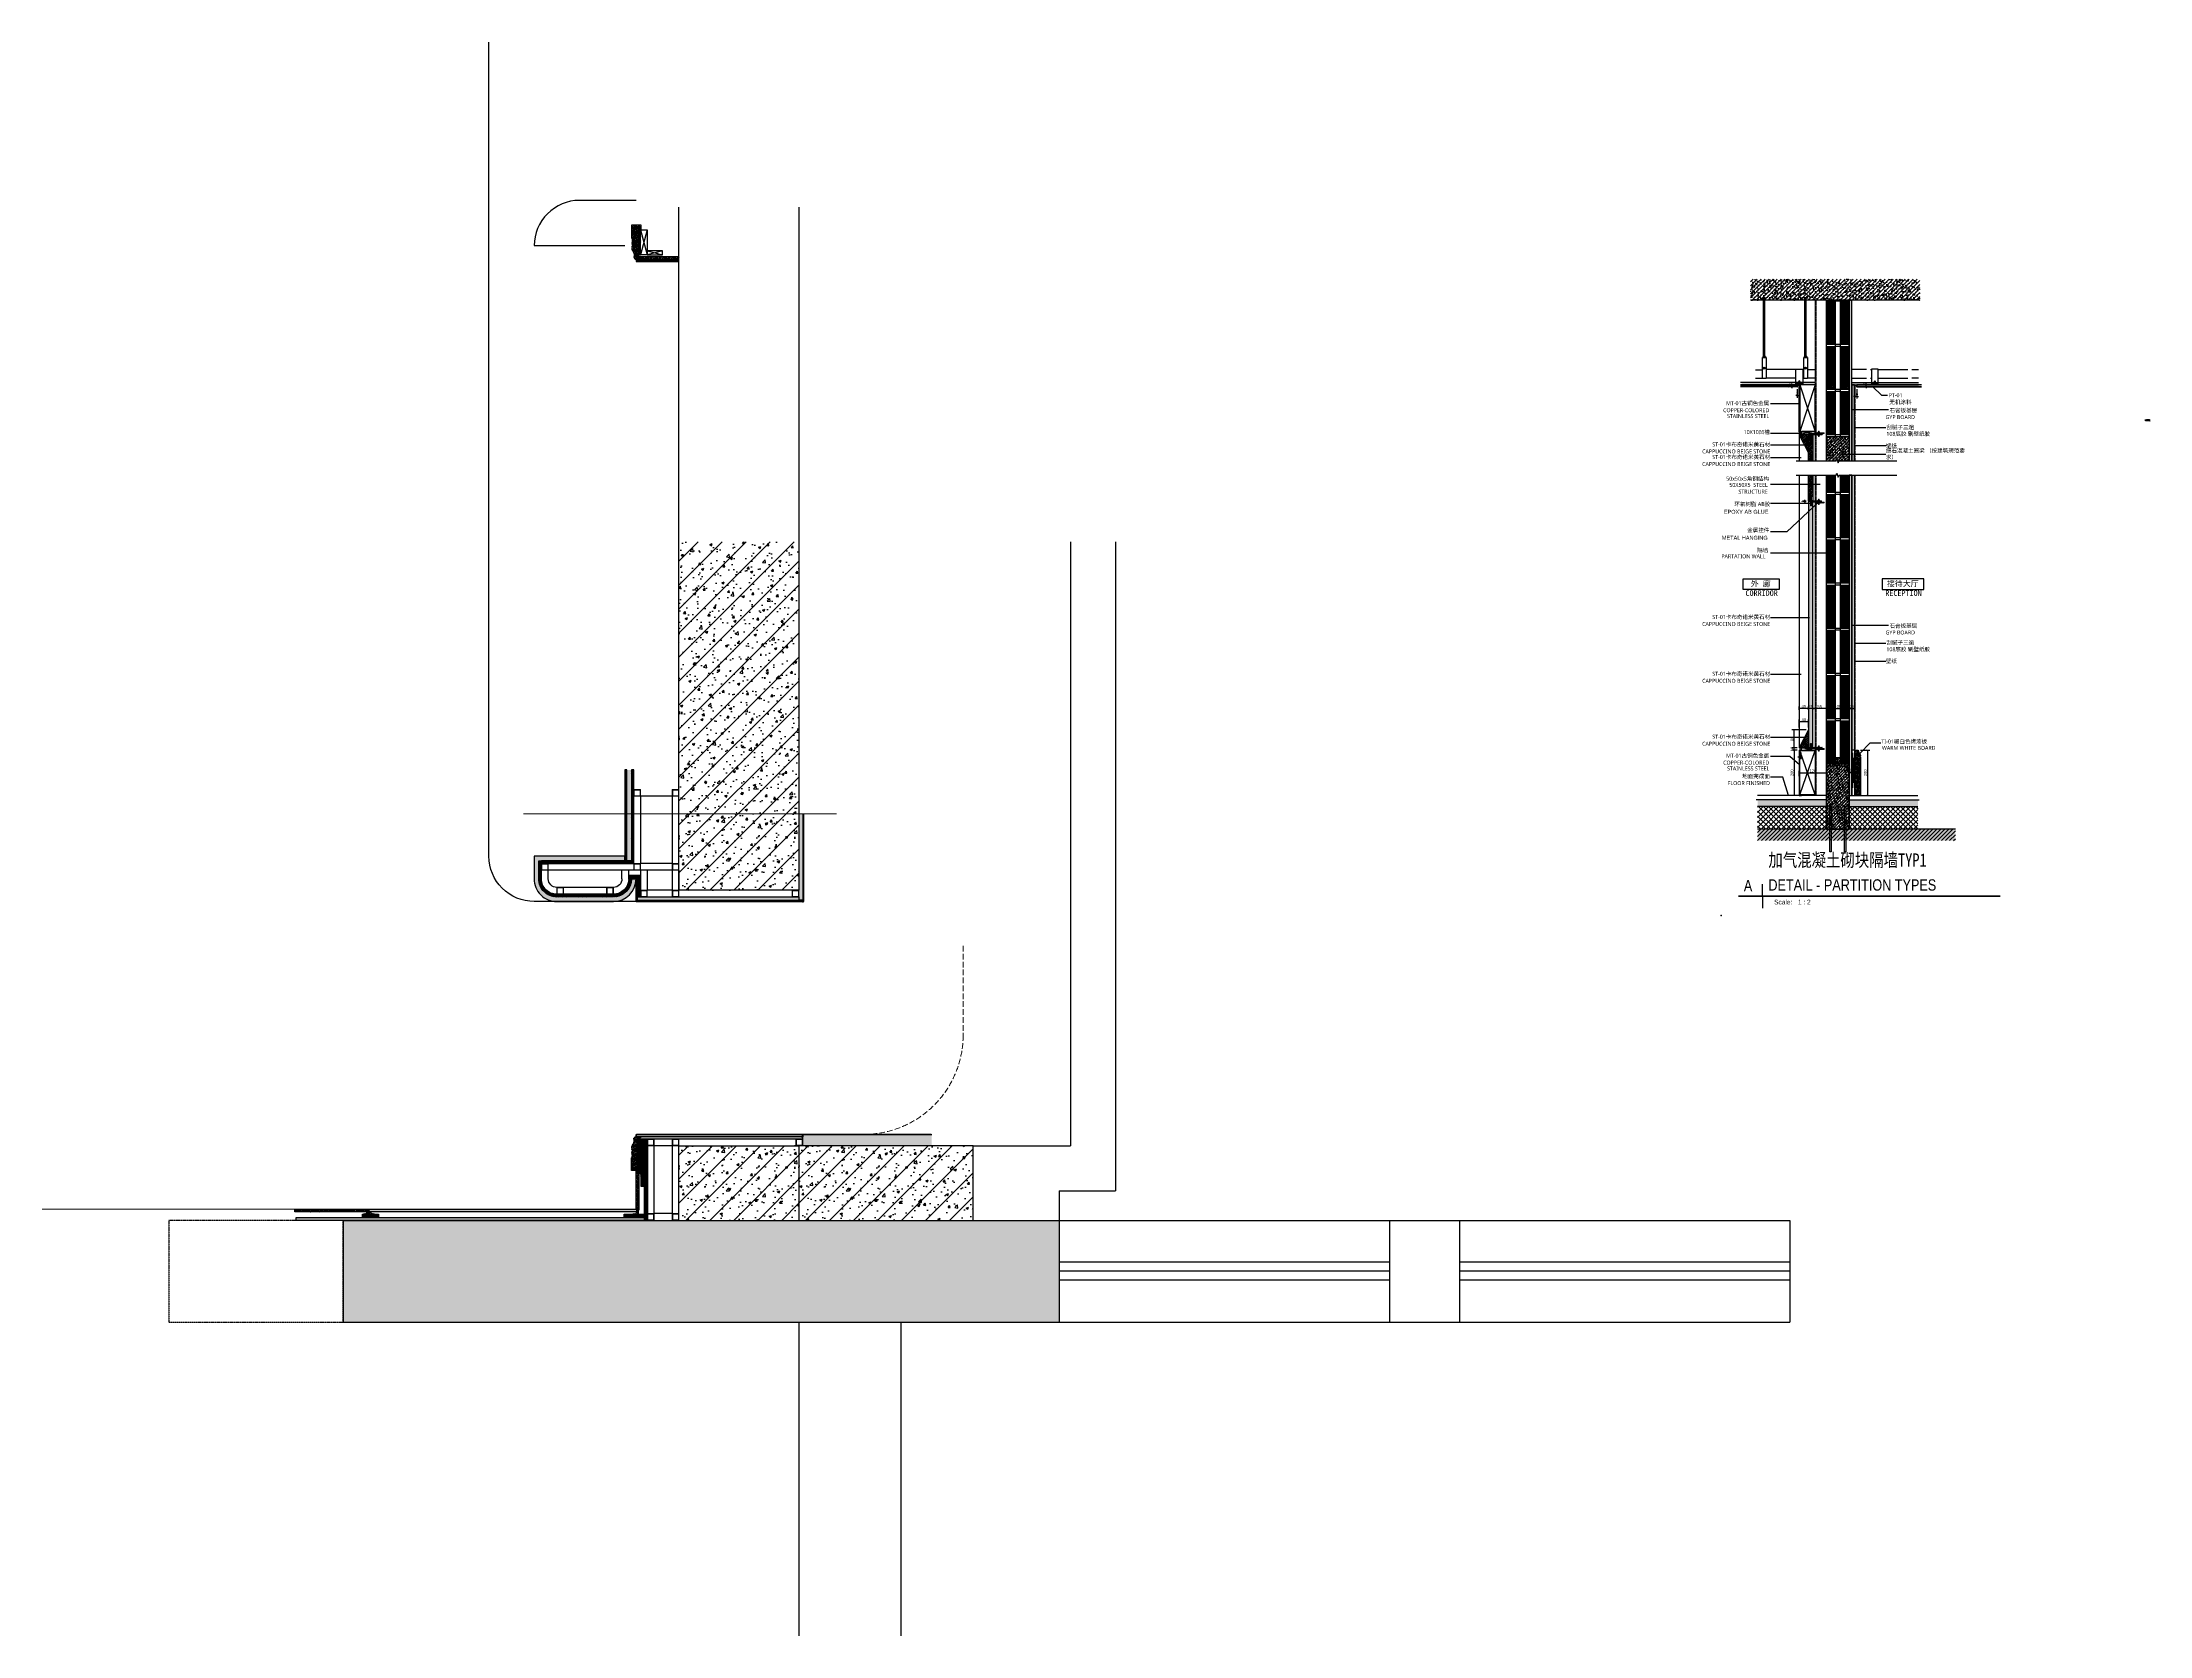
# Model space of a CAD drawing. Header units: millimetres. Extents: x 6321 to 120763, y -355 to 15211.
# Drawn here: x 52560 to 61876, y 5386 to 12433 of the extents above; entities that cross this region are included whole.
import ezdxf
from ezdxf.enums import TextEntityAlignment as Align

# ---------------------------------------------------------------- set-up
doc = ezdxf.new("R2010")
doc.units = ezdxf.units.MM
doc.linetypes.add('DASH', pattern=[0.35, 0.25, -0.1])
doc.linetypes.add('DASHED', pattern=[19.05, 12.7, -6.35])
for name, color, linetype in [('1-窗', 2, 'Continuous'), ('D-BASE-WALL', 4, 'Continuous'), ('G-ANNO-SYMB', 7, 'Continuous'), ('G-ANNO-TITL', 7, 'Continuous'), ('I-DETL-LW01', 1, 'Continuous'), ('I-DETL-LW02', 2, 'Continuous'), ('I-DETL-LW251', 251, 'Continuous'), ('I-PL-IDS-MILL', 40, 'Continuous'), ('I-SECT-LW01', 1, 'Continuous'), ('I-SECT-LW02', 2, 'Continuous'), ('I-SECT-LW251-PATT', 251, 'Continuous'), ('I—平面—门', 1, 'Continuous'), ('PE-尺寸标注', 44, 'Continuous'), ('PE-立面结构', 5, 'Continuous'), ('Structure【大样结构线】', 30, 'Continuous'), ('WALL TYPE$0$G-ANNO-DIMS', 10, 'Continuous'), ('WALL TYPE$0$g-anno-note', 7, 'Continuous'), ('WALL TYPE$0$G-ANNO-NOTE-CH', 7, 'Continuous'), ('WALL TYPE$0$GREY', 8, 'Continuous'), ('WALL TYPE$0$HATCH', 8, 'Continuous'), ('WALL TYPE$0$I-SEC-LW09', 9, 'Continuous'), ('WALL TYPE$0$I-SECT-LW01', 1, 'Continuous'), ('WALL TYPE$0$I-SECT-LW03', 3, 'Continuous'), ('WALL TYPE$0$I-SECT-LW04', 3, 'Continuous'), ('WALL TYPE$0$I-SECT-LW05', 5, 'Continuous'), ('WALL TYPE$0$I-SECT-LW08', 8, 'Continuous'), ('WALL TYPE$0$I-SECT-LW09', 9, 'Continuous'), ('WALL TYPE$0$RED', 1, 'Continuous'), ('WALL TYPE$0$SUSP', 9, 'Continuous'), ('WALL TYPE$0$YELLOW', 2, 'Continuous'), ('图层8', 8, 'Continuous')]:
    doc.layers.add(name, color=color, linetype=linetype)
for name, color, linetype, lineweight in [('_ACM-A-ANNO-DIMS', 2, 'Continuous', 13), ('_ACM-A-DETL-PATT', 8, 'Continuous', 0), ('_ACM-A-DETL-THIN', 2, 'Continuous', 9), ('_ACM-A-HACH', 251, 'Continuous', 9), ('I-PL-WALL-FHINISH', 73, 'Continuous', 13), ('IA10-16 Floor Detail$0$A-ELEV-HATC-8', 8, 'Continuous', 5), ('Thick Line', 7, 'Continuous', 50), ('视图标题', 90, 'Continuous', 25)]:
    doc.layers.add(name, color=color, linetype=linetype, lineweight=lineweight)
doc.styles.add('_ACM-G-NOTES-CHN', font='simhei.ttf', dxfattribs={"height": 3})
doc.styles.add('Aecom chinese title', font='simhei.ttf', dxfattribs={"width": 0.8})
doc.styles.add('Arial', font='ARIALUNI.ttf')
doc.styles.add('Arial_4', font='arial.ttf', dxfattribs={"height": 2.5})
doc.styles.add('IA10-16 Floor Detail$0$Arch-Dim', font='romans.shx', dxfattribs={"width": 0.75})
doc.styles.add('WALL TYPE$0$Aecom Chinese', font='Microsoft YaHei.ttf')
doc.dimstyles.new('HBA_5', dxfattribs={"dimscale": 5, "dimtxt": 2.5, "dimasz": 1.2, "dimexe": 2, "dimexo": 2, "dimgap": 0.6, "dimtad": 1, "dimdec": 0, "dimrnd": 0.005, "dimzin": 0, "dimtxsty": 'Arial', "dimblk": 'ARCHTICK', "dimcen": 0.125, "dimclrd": 256, "dimclre": 256, "dimclrt": 256, "dimadec": 0, "dimazin": 0, "dimtfac": 1, "dimtdec": 0, "dimtix": 1, "dimtmove": 0, "dimatfit": 3, "dimldrblk": 'ARCHTICK', "dimfxl": 1, "dimtvp": 1, "dimtolj": 1, "dimtzin": 0, "dimlwd": -1, "dimlwe": -1, "dimarcsym": 0})
doc.dimstyles.new('IA10-16 Floor Detail$0$Aec-Arch-M-2', dxfattribs={"dimscale": 2, "dimtxt": 2.5, "dimasz": 2, "dimexe": 2, "dimexo": 2, "dimgap": 0.8, "dimtad": 1, "dimdec": 0, "dimzin": 3, "dimdsep": 46, "dimtxsty": 'IA10-16 Floor Detail$0$Arch-Dim', "dimblk": 'IA10-16 Floor Detail$0$_ArchTick', "dimcen": 2.5, "dimdle": 2, "dimadec": 0, "dimazin": 2, "dimtfac": 0.75, "dimtdec": 0, "dimtix": 1, "dimtmove": 1, "dimatfit": 2, "dimfxl": 1, "dimtolj": 1, "dimtzin": 0, "dimarcsym": 0})
pattern_1 = [(217.5, (18640.8915, 4366.697), (0.080001565, -2.44706619), [0, -1.9304, 0, -2.159, 0, -2.06375]), (187.5, (18640.8915, 4366.697), (-2.24761642, -3.5841255), [0, -1.0414, 0, -1.7399, 0, -0.66675]), (147.5, (18642.4536, 4366.697), (-3.95496185, -0.00718592), [0, -0.635, 0, -2.286, 0, -2.9845]), (137.5, (18642.4536, 4366.697), (-3.81778226, -1.11464662), [0, -0.3175, 0, -1.4986, 0, -1.7145])]
pattern_2 = [(37.5, (28941.9893, 3372.4014), (-0.1280025, 3.9153059), [0, -3.08864, 0, -3.4544, 0, -3.302]), (7.5, (28941.9893, 3372.4014), (3.5961863, 5.7346008), [0, -1.66624, 0, -2.78384, 0, -1.0668]), (327.5, (28939.49, 3372.4014), (6.32793896, 0.01149748), [0, -1.016, 0, -3.6576, 0, -4.7752]), (317.5, (28939.49, 3372.4014), (6.1084516, 1.7834346), [0, -0.508, 0, -2.39776, 0, -2.7432])]
pattern_3 = [(45, (29725.119, 3372.499), (-11.22532, 11.22532), []), (135, (29725.119, 3372.499), (-11.22532, -11.22532), [])]
pattern_4 = [(217.5, (-268571.4898, 26434.3237), (0.080001565, -2.447066187), [0, -1.9304, 0, -2.159, 0, -2.06375]), (187.5, (-268571.4898, 26434.3237), (-2.247616416, -3.584125503), [0, -1.0414, 0, -1.7399, 0, -0.66675]), (147.5, (-268569.9277, 26434.3237), (-3.954961851, -0.007185923), [0, -0.635, 0, -2.286, 0, -2.9845]), (137.5, (-268569.9277, 26434.3237), (-3.817782262, -1.114646616), [0, -0.3175, 0, -1.4986, 0, -1.7145])]

# ---------------------------------------------------------------- blocks, each defined once
blk = doc.blocks.new('A$C2e2bbdc5')
at = {"layer": 'PE-尺寸标注'}
h = blk.add_hatch(dxfattribs=at)
h.set_pattern_fill('木纹面1', color=250, scale=5, style=0, pattern_type=2)
h.set_pattern_definition([(63.43495, (-34124.3, -5728.854), (20, -1e-09), [4.621368, -17.739311]), (40.601295, (-34137.458, -5711.56), (20, 2e-08), [4.158067, -88.037378]), (40.601295, (-34127.458, -5691.56), (20, 2e-08), [4.158067, -88.037378]), (40.601295, (-34117.458, -5671.56), (20, -1e-08), [4.158067, -88.037378]), (63.43495, (-34134.448, -5731.649), (20, -1e-09), [4.237008, -18.123672]), (50.19443, (-34132.553, -5727.859), (20, 8e-10), [2.24049, -75.862006]), (50.19443, (-34122.553, -5707.859), (20, 8e-10), [2.24049, -75.862006]), (50.19443, (-34112.553, -5687.859), (20, 8e-10), [2.24049, -75.862006]), (21.80141, (-34131.119, -5726.138), (20, -3e-08), [2.868712, -50.982936]), (33.690068, (-34128.455, -5725.072), (20, -1e-08), [2.521813, -33.5337]), (63.43495, (-34126.357, -5723.673), (20, -8e-09), [3.355288, -19.005391]), (45, (-34124.856, -5720.672), (20, 0), [2.717818, -53.850724]), (45, (-34114.856, -5700.672), (20, 0), [2.717818, -53.850724]), (21.80141, (-34122.9346, -5718.7505), (20, -3e-08), [2.19237, -51.659278]), (63.43495, (-34140.929, -5732.11), (20, -8e-09), [7.1896, -15.17108]), (50.19443, (-34137.714, -5725.68), (20, 8e-10), [4.573562, -73.528935]), (50.19443, (-34127.714, -5705.68), (20, 8e-10), [4.573562, -73.528935]), (50.19443, (-34117.714, -5685.68), (20, 8e-10), [4.573562, -73.528935]), (33.690068, (-34134.786, -5722.167), (20, -1e-08), [2.24056, -33.814953]), (15.945396, (-34132.9215, -5720.924), (20, -1.45e-06), [3.562485, -69.238614]), (33.690068, (-34129.496, -5719.945), (20, -1e-08), [4.092967, -31.962546]), (50.19443, (-34126.09, -5717.675), (20, 8e-10), [5.197338, -72.90516]), (50.19443, (-34116.09, -5697.675), (20, 8e-10), [5.197338, -72.90516]), (50.19443, (-34106.09, -5677.675), (20, -3e-09), [5.197338, -72.90516]), (21.80141, (-34122.763, -5713.682), (20, -3e-08), [5.714501, -48.137147]), (50.19443, (-34142.234, -5724.72), (20, 8e-10), [5.214067, -72.88843]), (50.19443, (-34132.234, -5704.72), (20, 8e-10), [5.214067, -72.88843]), (50.19443, (-34122.234, -5684.72), (20, 8e-10), [5.214067, -72.88843]), (33.690068, (-34138.896, -5720.715), (20, -1e-08), [4.838075, -31.217438]), (26.56505, (-34134.87, -5718.031), (20, 1e-09), [7.98596, -81.45676]), (26.56505, (-34124.87, -5698.031), (20, 1e-09), [7.98596, -81.45676]), (40.601295, (-34127.727, -5714.46), (20, 2e-08), [4.3193, -87.876143]), (40.601295, (-34117.727, -5694.46), (20, 2e-08), [4.3193, -87.876143]), (40.601295, (-34107.727, -5674.46), (20, 2e-08), [4.3193, -87.876143]), (33.690068, (-34140.899, -5717.936), (20, -1e-08), [2.735792, -33.319722]), (26.56505, (-34138.623, -5716.419), (20, 8e-09), [7.158076, -82.284643]), (26.56505, (-34128.623, -5696.419), (20, -8e-08), [7.158076, -82.284643]), (40.601295, (-34132.22, -5713.218), (20, 2e-08), [1.700823, -90.49462]), (40.601295, (-34122.22, -5693.218), (20, 2e-08), [1.700823, -90.49462]), (40.601295, (-34112.22, -5673.218), (20, 2e-08), [1.700823, -90.49462])])
edge = h.paths.add_edge_path()
edge.add_line((0, 200), (15.2, 200))
edge.add_line((15.2, 200), (15.2, 196.4))
edge.add_line((15.2, 196.4), (17.3, 196.4))
edge.add_line((17.3, 196.4), (17.3, 194))
edge.add_arc((25, 193.4), 7.69, 176.10885, 234.62039)
edge.add_arc((18.4, 184.1), 3.7, -21.08715, 55.24965, ccw=False)
edge.add_arc((20.6, 177.6), 5.36, -70.35016, 76.50522, ccw=False)
edge.add_line((22.5, 172.5), (22.5, 170))
edge.add_line((22.5, 170), (25, 170))
edge.add_line((25, 170), (25, 0))
edge.add_line((25, 0), (0, 0))
edge.add_line((0, 0), (0, 200))
at = {"layer": 'WALL TYPE$0$YELLOW', "color": 4}
blk.add_lwpolyline([(0, 200), (15.2, 200), (15.2, 196.4), (17.3, 196.4), (17.3, 194, 0.261), (20.6, 187.2, -0.345972), (21.9, 182.8, -0.745753), (22.5, 172.5), (22.5, 170), (25, 170), (25, 0), (0, 0)], format="xyb", close=True, dxfattribs=at)
blk = doc.blocks.new('视口 - No Ref  Number-1111583-交互展示区立面图2 DIGITAL CORRIDOR ELEVATION 2')
at = {"layer": 'Thick Line'}
blk.add_line((0, 0), (-12.7, 0), dxfattribs=at)
at = {"layer": '视图标题'}
for q in [(0, 6.35), (0, -6.35)]:
    blk.add_line((0, 0), q, dxfattribs=at)
blk = doc.blocks.new('A$C0FD827E6')
at = {"color": 0, "linetype": 'ByBlock', "lineweight": -2}
blk.add_point((-3.1, -10.7), dxfattribs=at)
at = {"layer": '视图标题', "color": 7, "lineweight": 50}
blk.add_line((18.7, -0.4), (144.9, -0.4), dxfattribs=at)
at = {"layer": '视图标题'}
blk.add_blockref('视口 - No Ref  Number-1111583-交互展示区立面图2 DIGITAL CORRIDOR ELEVATION 2', (18.7, -0.4), dxfattribs=at)
at = {"layer": 'G-ANNO-SYMB', "width": 0.8}
for tag, p, height, style in [('TITLE1', (21.9, 19.2), 7, 'Aecom chinese title'), ('TITLE2', (21.9, 10.4), 6, 'Arial'), ('DN', (3.1, 2.5), 6, 'Arial'), ('TITLE3', (21.9, 2.5), 6, 'Arial')]:
    blk.add_attdef(tag, p, '', height=height, dxfattribs=dict(at, style=style))
at = {"layer": '视图标题', "color": 7, "lineweight": 5, "insert": (24.9, -2.3), "char_height": 2.5, "width": 25.895, "attachment_point": 1, "style": 'Arial_4'}
blk.add_mtext('Scale:   1 : 2', dxfattribs=at)
blk = doc.blocks.new('WALL TYPE$0$A$C5A1A6252')
at = {"layer": 'WALL TYPE$0$HATCH'}
h = blk.add_hatch(dxfattribs=at)
h.set_pattern_fill('LINE', color=256, scale=3, angle=45, style=0)
h.set_pattern_definition([(45, (-218.423, -1360.315), (-6.73519, 6.73519), [])])
h.paths.add_polyline_path([(100, 0), (100, 315.2), (0, 315.2), (0, 0)])
h = blk.add_hatch(dxfattribs=at)
h.set_pattern_fill('AR-CONC', color=256, scale=0.1, angle=45, style=0)
h.set_pattern_definition([(95, (-218.423, -1360.315), (14.00947, 11.75534), [1.905, -20.955]), (40, (-218.423, -1360.315), (-16.00185, 11.01767), [1.524, -16.76406]), (145.4514, (-217.255, -1359.336), (-1.99238, 22.77301), [1.619, -17.80902]), (91.1842, (-222.015, -1356.723), (22.14102, 16.19534), [2.8575, -31.4325]), (141.6356, (-220.17, -1355.374), (-0.70866, 34.28268), [2.4285, -26.71356]), (36.1842, (-222.015, -1356.723), (-0.70866, 34.28268), [2.286, -25.14597]), (66, (-219.321, -1355.825), (17.952, 3.48951), [1.905, -20.955]), (11, (-219.32, -1355.825), (-8.654, 17.39412), [1.524, -16.764]), (116.4514, (-217.825, -1355.534), (9.298, 20.88363), [1.619, -17.809]), (82.5, (-218.423, -1360.315), (-5.760547, 6.197341), [0, -16.5608, 0, -17.018, 0, -16.8275]), (52.5, (-218.423, -1360.315), (-2.358973, 11.8087), [0, -9.7028, 0, -16.1798, 0, -6.4135]), (12.5, (-222.428, -1364.3205), (9.992786, 9.18262), [0, -6.35, 0, -19.812, 0, -26.289]), (2.5, (-224.224, -1366.117), (8.67639, 12.27224), [0, -8.255, 0, -13.1572, 0, -18.669])])
h.paths.add_polyline_path([(100, 0), (100, 315.2), (0, 315.2), (0, 0)])
at = {"layer": 'WALL TYPE$0$RED', "color": 3}
blk.add_lwpolyline([(100, 0), (100, 315.2), (0, 315.2), (0, 0)], close=True, dxfattribs=at)
blk = doc.blocks.new('_ArchTick')
at = {"color": 2, "linetype": 'ByBlock', "const_width": 0.15}
blk.add_lwpolyline([(-0.5, -0.5), (0.5, 0.5)], dxfattribs=at)
blk = doc.blocks.new('*D51')
at = {"layer": 'Defpoints', "color": 0, "transparency": 16777216}
for p in [(60446.9, 9573), (60546.9, 9573), (60546.9, 9485.7)]:
    blk.add_point(p, dxfattribs=at)
at = {"layer": 'WALL TYPE$0$G-ANNO-DIMS', "transparency": 16777216}
for p, q in [((60446.9, 9563), (60446.9, 9475.7)), ((60546.9, 9563), (60546.9, 9475.7)), ((60446.9, 9485.7), (60546.9, 9485.7))]:
    blk.add_line(p, q, dxfattribs=at)
at = {"layer": 'WALL TYPE$0$G-ANNO-DIMS', "transparency": 16777216, "xscale": 6, "yscale": 6, "zscale": 6, "rotation": 180}
blk.add_blockref('_ArchTick', (60446.9, 9485.7), dxfattribs=at)
at = {"layer": 'WALL TYPE$0$G-ANNO-DIMS', "transparency": 16777216, "xscale": 6, "yscale": 6, "zscale": 6}
blk.add_blockref('_ArchTick', (60546.9, 9485.7), dxfattribs=at)
at = {"layer": 'WALL TYPE$0$G-ANNO-DIMS', "transparency": 16777216, "insert": (60496.9, 9495.1), "char_height": 12.5, "attachment_point": 5, "style": 'Arial'}
blk.add_mtext('\\A1;100', dxfattribs=at)
blk = doc.blocks.new('IA10-16 Floor Detail$0$_ArchTick')
at = {"color": 0, "linetype": 'ByBlock', "const_width": 0.15}
blk.add_lwpolyline([(-0.5, -0.5), (0.5, 0.5)], dxfattribs=at)
blk = doc.blocks.new('*D52')
at = {"layer": 'Defpoints', "color": 0, "transparency": 16777216}
for p in [(60386.9, 9485.7), (60386.9, 9465.6, 0.3), (60446.9, 9465.6, 0)]:
    blk.add_point(p, dxfattribs=at)
at = {"layer": 'WALL TYPE$0$G-ANNO-DIMS', "transparency": 16777216}
for p, q in [((60386.9, 9475.6), (60386.9, 9495.7)), ((60446.9, 9485.7), (60386.9, 9485.7)), ((60446.9, 9475.6), (60446.9, 9495.7))]:
    blk.add_line(p, q, dxfattribs=at)
at = {"layer": 'WALL TYPE$0$G-ANNO-DIMS', "transparency": 16777216, "xscale": 6, "yscale": 6, "zscale": 6, "rotation": 180}
blk.add_blockref('_ArchTick', (60386.9, 9485.7), dxfattribs=at)
at = {"layer": 'WALL TYPE$0$G-ANNO-DIMS', "transparency": 16777216, "xscale": 6, "yscale": 6, "zscale": 6}
blk.add_blockref('_ArchTick', (60446.9, 9485.7), dxfattribs=at)
at = {"layer": 'WALL TYPE$0$G-ANNO-DIMS', "transparency": 16777216, "insert": (60416.9, 9495), "char_height": 12.5, "attachment_point": 5, "style": 'Arial'}
blk.add_mtext('\\A1;55', dxfattribs=at)
blk = doc.blocks.new('*D53')
at = {"layer": 'Defpoints', "color": 0, "transparency": 16777216}
for p in [(60366.9, 9485.7), (60366.9, 9469.8, 0.3), (60386.9, 9469.8, 0.3)]:
    blk.add_point(p, dxfattribs=at)
at = {"layer": 'WALL TYPE$0$G-ANNO-DIMS', "transparency": 16777216}
for p, q in [((60366.9, 9485.7), (60360.9, 9485.7)), ((60366.9, 9479.8), (60366.9, 9495.7)), ((60386.9, 9485.7), (60366.9, 9485.7)), ((60386.9, 9479.8), (60386.9, 9495.7)), ((60386.9, 9485.7), (60392.9, 9485.7))]:
    blk.add_line(p, q, dxfattribs=at)
at = {"layer": 'WALL TYPE$0$G-ANNO-DIMS', "transparency": 16777216, "xscale": 6, "yscale": 6, "zscale": 6}
blk.add_blockref('_ArchTick', (60366.9, 9485.7), dxfattribs=at)
at = {"layer": 'WALL TYPE$0$G-ANNO-DIMS', "transparency": 16777216, "xscale": 6, "yscale": 6, "zscale": 6, "rotation": 180}
blk.add_blockref('_ArchTick', (60386.9, 9485.7), dxfattribs=at)
at = {"layer": 'WALL TYPE$0$G-ANNO-DIMS', "transparency": 16777216, "insert": (60376.9, 9495.1), "char_height": 12.5, "attachment_point": 5, "style": 'Arial'}
blk.add_mtext('\\A1;25', dxfattribs=at)
blk = doc.blocks.new('*D54')
at = {"layer": 'Defpoints', "color": 0, "transparency": 16777216}
for p in [(60326.9, 9485.7), (60326.9, 9469.8, 0.9), (60366.9, 9469.8, 0.3)]:
    blk.add_point(p, dxfattribs=at)
at = {"layer": 'WALL TYPE$0$G-ANNO-DIMS', "transparency": 16777216}
for p, q in [((60326.9, 9479.8), (60326.9, 9495.7)), ((60366.9, 9485.7), (60326.9, 9485.7)), ((60366.9, 9479.8), (60366.9, 9495.7))]:
    blk.add_line(p, q, dxfattribs=at)
at = {"layer": 'WALL TYPE$0$G-ANNO-DIMS', "transparency": 16777216, "xscale": 6, "yscale": 6, "zscale": 6, "rotation": 180}
blk.add_blockref('_ArchTick', (60326.9, 9485.7), dxfattribs=at)
at = {"layer": 'WALL TYPE$0$G-ANNO-DIMS', "transparency": 16777216, "xscale": 6, "yscale": 6, "zscale": 6}
blk.add_blockref('_ArchTick', (60366.9, 9485.7), dxfattribs=at)
at = {"layer": 'WALL TYPE$0$G-ANNO-DIMS', "transparency": 16777216, "insert": (60346.9, 9495.1), "char_height": 12.5, "attachment_point": 5, "style": 'Arial'}
blk.add_mtext('\\A1;40', dxfattribs=at)
blk = doc.blocks.new('*D58')
at = {"layer": 'Defpoints', "color": 0, "transparency": 16777216}
for p in [(60326.9, 9177.1, 0), (60446.9, 9201.3), (60446.9, 9177.1, 0)]:
    blk.add_point(p, dxfattribs=at)
at = {"layer": 'WALL TYPE$0$G-ANNO-DIMS', "transparency": 16777216}
for p, q in [((60326.9, 9187.1), (60326.9, 9211.3)), ((60326.9, 9201.3), (60446.9, 9201.3)), ((60446.9, 9187.1), (60446.9, 9211.3))]:
    blk.add_line(p, q, dxfattribs=at)
at = {"layer": 'WALL TYPE$0$G-ANNO-DIMS', "transparency": 16777216, "xscale": 6, "yscale": 6, "zscale": 6, "rotation": 180}
blk.add_blockref('_ArchTick', (60326.9, 9201.3), dxfattribs=at)
at = {"layer": 'WALL TYPE$0$G-ANNO-DIMS', "transparency": 16777216, "xscale": 6, "yscale": 6, "zscale": 6}
blk.add_blockref('_ArchTick', (60446.9, 9201.3), dxfattribs=at)
at = {"layer": 'WALL TYPE$0$G-ANNO-DIMS', "transparency": 16777216, "insert": (60386.9, 9210.7), "char_height": 12.5, "attachment_point": 5, "style": 'Arial'}
blk.add_mtext('\\A1;120', dxfattribs=at)
blk = doc.blocks.new('*D59')
at = {"layer": 'Defpoints', "color": 0, "transparency": 16777216}
for p in [(60351.6, 10401.6), (60366.9, 10402.6, 0.3), (60366.9, 10401.6, 0.3)]:
    blk.add_point(p, dxfattribs=at)
at = {"layer": 'WALL TYPE$0$G-ANNO-DIMS', "transparency": 16777216}
for p, q in [((60356.9, 10402.6), (60341.6, 10402.6)), ((60356.9, 10401.6), (60341.6, 10401.6)), ((60351.6, 10402.6), (60351.6, 10408.6)), ((60351.6, 10402.6), (60351.6, 10401.6)), ((60351.6, 10401.6), (60351.6, 10395.6))]:
    blk.add_line(p, q, dxfattribs=at)
at = {"layer": 'WALL TYPE$0$G-ANNO-DIMS', "transparency": 16777216, "xscale": 6, "yscale": 6, "zscale": 6}
for p, rotation in [((60351.6, 10402.6), 270), ((60351.6, 10401.6), 90)]:
    blk.add_blockref('_ArchTick', p, dxfattribs=dict(at, rotation=rotation))
at = {"layer": 'WALL TYPE$0$G-ANNO-DIMS', "transparency": 16777216, "insert": (60342.3, 10402.1), "char_height": 12.5, "attachment_point": 5, "rotation": 90, "style": 'Arial'}
blk.add_mtext('\\A1;1', dxfattribs=at)
blk = doc.blocks.new('*D60')
at = {"layer": 'Defpoints', "color": 0, "transparency": 16777216}
for p in [(60326.9, 9302.1, 0), (60334, 9302.1, 0), (60334, 9271.5)]:
    blk.add_point(p, dxfattribs=at)
at = {"layer": 'WALL TYPE$0$G-ANNO-DIMS', "transparency": 16777216}
for p, q in [((60326.9, 9271.5), (60320.9, 9271.5)), ((60326.9, 9292.1), (60326.9, 9261.5)), ((60326.9, 9271.5), (60334, 9271.5)), ((60334, 9292.1), (60334, 9261.5)), ((60334, 9271.5), (60340, 9271.5))]:
    blk.add_line(p, q, dxfattribs=at)
at = {"layer": 'WALL TYPE$0$G-ANNO-DIMS', "transparency": 16777216, "xscale": 6, "yscale": 6, "zscale": 6}
blk.add_blockref('_ArchTick', (60326.9, 9271.5), dxfattribs=at)
at = {"layer": 'WALL TYPE$0$G-ANNO-DIMS', "transparency": 16777216, "xscale": 6, "yscale": 6, "zscale": 6, "rotation": 180}
blk.add_blockref('_ArchTick', (60334, 9271.5), dxfattribs=at)
at = {"layer": 'WALL TYPE$0$G-ANNO-DIMS', "transparency": 16777216, "insert": (60330.5, 9280.8), "char_height": 12.5, "attachment_point": 5, "style": 'Arial'}
blk.add_mtext('\\A1;7', dxfattribs=at)
blk = doc.blocks.new('*D61')
at = {"layer": 'Defpoints', "color": 0, "transparency": 16777216}
for p in [(60316.9, 10908.5, 1.8), (60326.9, 10908.5, 1.8), (60326.9, 10870.2)]:
    blk.add_point(p, dxfattribs=at)
at = {"layer": 'WALL TYPE$0$G-ANNO-DIMS', "transparency": 16777216}
for p, q in [((60316.9, 10870.2), (60310.9, 10870.2)), ((60316.9, 10898.5), (60316.9, 10860.2)), ((60316.9, 10870.2), (60326.9, 10870.2)), ((60326.9, 10898.5), (60326.9, 10860.2)), ((60326.9, 10870.2), (60332.9, 10870.2))]:
    blk.add_line(p, q, dxfattribs=at)
at = {"layer": 'WALL TYPE$0$G-ANNO-DIMS', "transparency": 16777216, "xscale": 6, "yscale": 6, "zscale": 6}
blk.add_blockref('_ArchTick', (60316.9, 10870.2), dxfattribs=at)
at = {"layer": 'WALL TYPE$0$G-ANNO-DIMS', "transparency": 16777216, "xscale": 6, "yscale": 6, "zscale": 6, "rotation": 180}
blk.add_blockref('_ArchTick', (60326.9, 10870.2), dxfattribs=at)
at = {"layer": 'WALL TYPE$0$G-ANNO-DIMS', "transparency": 16777216, "insert": (60321.9, 10879.6), "char_height": 12.5, "attachment_point": 5, "style": 'Arial'}
blk.add_mtext('\\A1;10', dxfattribs=at)
blk = doc.blocks.new('*D62')
at = {"layer": 'Defpoints', "color": 0, "transparency": 16777216}
for p in [(60294.5, 10918.1), (60318.9, 10918.1, 1.3), (60318.9, 10908.5, 1.8)]:
    blk.add_point(p, dxfattribs=at)
at = {"layer": 'WALL TYPE$0$G-ANNO-DIMS', "transparency": 16777216}
for p, q in [((60308.9, 10918.1), (60284.5, 10918.1)), ((60308.9, 10908.5), (60284.5, 10908.5)), ((60294.5, 10918.1), (60294.5, 10924.1)), ((60294.5, 10908.5), (60294.5, 10918.1)), ((60294.5, 10908.5), (60294.5, 10902.5))]:
    blk.add_line(p, q, dxfattribs=at)
at = {"layer": 'WALL TYPE$0$G-ANNO-DIMS', "transparency": 16777216, "xscale": 6, "yscale": 6, "zscale": 6}
for p, rotation in [((60294.5, 10918.1), 270), ((60294.5, 10908.5), 90)]:
    blk.add_blockref('_ArchTick', p, dxfattribs=dict(at, rotation=rotation))
at = {"layer": 'WALL TYPE$0$G-ANNO-DIMS', "transparency": 16777216, "insert": (60285.1, 10913.3), "char_height": 12.5, "attachment_point": 5, "rotation": 90, "style": 'Arial'}
blk.add_mtext('\\A1;10', dxfattribs=at)
blk = doc.blocks.new('*D63')
at = {"layer": 'Defpoints', "color": 0, "transparency": 16777216}
for p in [(60326.9, 9302.1, 0), (60303.8, 9102.1), (60326.9, 9102.1, 1.4)]:
    blk.add_point(p, dxfattribs=at)
at = {"layer": 'WALL TYPE$0$G-ANNO-DIMS', "transparency": 16777216}
for p, q in [((60316.9, 9302.1), (60293.8, 9302.1)), ((60303.8, 9302.1), (60303.8, 9102.1)), ((60316.9, 9102.1), (60293.8, 9102.1))]:
    blk.add_line(p, q, dxfattribs=at)
at = {"layer": 'WALL TYPE$0$G-ANNO-DIMS', "transparency": 16777216, "xscale": 6, "yscale": 6, "zscale": 6}
for p, rotation in [((60303.8, 9302.1), 90), ((60303.8, 9102.1), 270)]:
    blk.add_blockref('_ArchTick', p, dxfattribs=dict(at, rotation=rotation))
at = {"layer": 'WALL TYPE$0$G-ANNO-DIMS', "transparency": 16777216, "insert": (60294.4, 9202.1), "char_height": 12.5, "attachment_point": 5, "rotation": 90, "style": 'Arial'}
blk.add_mtext('\\A1;200', dxfattribs=at)
blk = doc.blocks.new('*D64')
at = {"layer": 'Defpoints', "color": 0, "transparency": 16777216}
for p in [(60303.8, 9312), (60326.9, 9312, 0.3), (60326.9, 9302.1, 0)]:
    blk.add_point(p, dxfattribs=at)
at = {"layer": 'WALL TYPE$0$G-ANNO-DIMS', "transparency": 16777216}
for p, q in [((60303.8, 9312), (60303.8, 9318)), ((60316.9, 9312), (60293.8, 9312)), ((60316.9, 9302.1), (60293.8, 9302.1)), ((60303.8, 9302.1), (60303.8, 9312)), ((60303.8, 9302.1), (60303.8, 9296.1))]:
    blk.add_line(p, q, dxfattribs=at)
at = {"layer": 'WALL TYPE$0$G-ANNO-DIMS', "transparency": 16777216, "xscale": 6, "yscale": 6, "zscale": 6}
for p, rotation in [((60303.8, 9312), 270), ((60303.8, 9302.1), 90)]:
    blk.add_blockref('_ArchTick', p, dxfattribs=dict(at, rotation=rotation))
at = {"layer": 'WALL TYPE$0$G-ANNO-DIMS', "transparency": 16777216, "insert": (60294.4, 9307.1), "char_height": 12.5, "attachment_point": 5, "rotation": 90, "style": 'Arial'}
blk.add_mtext('\\A1;10', dxfattribs=at)
blk = doc.blocks.new('*D65')
at = {"layer": 'Defpoints', "color": 0, "transparency": 16777216}
for p in [(60303.8, 9392), (60366.9, 9392, 0.3), (60326.9, 9312, 0.3)]:
    blk.add_point(p, dxfattribs=at)
at = {"layer": 'WALL TYPE$0$G-ANNO-DIMS', "transparency": 16777216}
for p, q in [((60356.9, 9392), (60293.8, 9392)), ((60303.8, 9312), (60303.8, 9392)), ((60316.9, 9312), (60293.8, 9312))]:
    blk.add_line(p, q, dxfattribs=at)
at = {"layer": 'WALL TYPE$0$G-ANNO-DIMS', "transparency": 16777216, "xscale": 6, "yscale": 6, "zscale": 6}
for p, rotation in [((60303.8, 9392), 90), ((60303.8, 9312), 270)]:
    blk.add_blockref('_ArchTick', p, dxfattribs=dict(at, rotation=rotation))
at = {"layer": 'WALL TYPE$0$G-ANNO-DIMS', "transparency": 16777216, "insert": (60294.4, 9352), "char_height": 12.5, "attachment_point": 5, "rotation": 90, "style": 'Arial'}
blk.add_mtext('\\A1;80', dxfattribs=at)
blk = doc.blocks.new('*D66')
at = {"layer": 'Defpoints', "color": 0, "transparency": 16777216}
for p in [(60326.9, 9427.5), (60326.9, 9392, 0.4), (60366.9, 9392, 0.3)]:
    blk.add_point(p, dxfattribs=at)
at = {"layer": 'WALL TYPE$0$G-ANNO-DIMS', "transparency": 16777216}
for p, q in [((60326.9, 9402), (60326.9, 9437.5)), ((60366.9, 9427.5), (60326.9, 9427.5)), ((60366.9, 9402), (60366.9, 9437.5))]:
    blk.add_line(p, q, dxfattribs=at)
at = {"layer": 'WALL TYPE$0$G-ANNO-DIMS', "transparency": 16777216, "xscale": 6, "yscale": 6, "zscale": 6, "rotation": 180}
blk.add_blockref('_ArchTick', (60326.9, 9427.5), dxfattribs=at)
at = {"layer": 'WALL TYPE$0$G-ANNO-DIMS', "transparency": 16777216, "xscale": 6, "yscale": 6, "zscale": 6}
blk.add_blockref('_ArchTick', (60366.9, 9427.5), dxfattribs=at)
at = {"layer": 'WALL TYPE$0$G-ANNO-DIMS', "transparency": 16777216, "insert": (60346.9, 9436.8), "char_height": 12.5, "attachment_point": 5, "style": 'Arial'}
blk.add_mtext('\\A1;40', dxfattribs=at)
blk = doc.blocks.new('*D55')
at = {"layer": 'Defpoints', "color": 0, "transparency": 16777216}
for p in [(60546.9, 9172.3, 1.9), (60571.9, 9203.8), (60571.9, 9178.1, 2.1)]:
    blk.add_point(p, dxfattribs=at)
at = {"layer": 'WALL TYPE$0$G-ANNO-DIMS', "transparency": 16777216}
for p, q in [((60546.9, 9182.3), (60546.9, 9213.8)), ((60546.9, 9203.8), (60571.9, 9203.8)), ((60571.9, 9188.1), (60571.9, 9213.8))]:
    blk.add_line(p, q, dxfattribs=at)
at = {"layer": 'WALL TYPE$0$G-ANNO-DIMS', "transparency": 16777216, "xscale": 6, "yscale": 6, "zscale": 6, "rotation": 180}
blk.add_blockref('_ArchTick', (60546.9, 9203.8), dxfattribs=at)
at = {"layer": 'WALL TYPE$0$G-ANNO-DIMS', "transparency": 16777216, "xscale": 6, "yscale": 6, "zscale": 6}
blk.add_blockref('_ArchTick', (60571.9, 9203.8), dxfattribs=at)
at = {"layer": 'WALL TYPE$0$G-ANNO-DIMS', "transparency": 16777216, "insert": (60559.4, 9213.1), "char_height": 12.5, "attachment_point": 5, "style": 'Arial'}
blk.add_mtext('\\A1;25', dxfattribs=at)
blk = doc.blocks.new('*D56')
at = {"layer": 'Defpoints', "color": 0, "transparency": 16777216}
for p in [(60571.9, 9178.1, 2), (60596.9, 9203.8), (60596.9, 9179.7, 2)]:
    blk.add_point(p, dxfattribs=at)
at = {"layer": 'WALL TYPE$0$G-ANNO-DIMS', "transparency": 16777216}
for p, q in [((60571.9, 9188.1), (60571.9, 9213.8)), ((60571.9, 9203.8), (60596.9, 9203.8)), ((60596.9, 9189.7), (60596.9, 9213.8))]:
    blk.add_line(p, q, dxfattribs=at)
at = {"layer": 'WALL TYPE$0$G-ANNO-DIMS', "transparency": 16777216, "xscale": 6, "yscale": 6, "zscale": 6, "rotation": 180}
blk.add_blockref('_ArchTick', (60571.9, 9203.8), dxfattribs=at)
at = {"layer": 'WALL TYPE$0$G-ANNO-DIMS', "transparency": 16777216, "xscale": 6, "yscale": 6, "zscale": 6}
blk.add_blockref('_ArchTick', (60596.9, 9203.8), dxfattribs=at)
at = {"layer": 'WALL TYPE$0$G-ANNO-DIMS', "transparency": 16777216, "insert": (60584.4, 9213.1), "char_height": 12.5, "attachment_point": 5, "style": 'Arial'}
blk.add_mtext('\\A1;25', dxfattribs=at)
blk = doc.blocks.new('*D57')
at = {"layer": 'Defpoints', "color": 0, "transparency": 16777216}
for p in [(60587.1, 9302.1, 0), (60587.1, 9102.1, 0), (60628.2, 9102.1)]:
    blk.add_point(p, dxfattribs=at)
at = {"layer": 'WALL TYPE$0$G-ANNO-DIMS', "transparency": 16777216}
for p, q in [((60597.1, 9302.1), (60638.2, 9302.1)), ((60628.2, 9302.1), (60628.2, 9102.1)), ((60597.1, 9102.1), (60638.2, 9102.1))]:
    blk.add_line(p, q, dxfattribs=at)
at = {"layer": 'WALL TYPE$0$G-ANNO-DIMS', "transparency": 16777216, "xscale": 6, "yscale": 6, "zscale": 6}
for p, rotation in [((60628.2, 9302.1), 90), ((60628.2, 9102.1), 270)]:
    blk.add_blockref('_ArchTick', p, dxfattribs=dict(at, rotation=rotation))
at = {"layer": 'WALL TYPE$0$G-ANNO-DIMS', "transparency": 16777216, "insert": (60618.9, 9202.1), "char_height": 12.5, "attachment_point": 5, "rotation": 90, "style": 'Arial'}
blk.add_mtext('\\A1;200', dxfattribs=at)
blk = doc.blocks.new('*D67')
at = {"layer": 'Defpoints', "color": 0, "transparency": 16777216}
for p in [(60571.9, 10908.5, 2), (60581.9, 10908.5, 0), (60571.9, 10866.4)]:
    blk.add_point(p, dxfattribs=at)
at = {"layer": 'WALL TYPE$0$G-ANNO-DIMS', "transparency": 16777216}
for p, q in [((60571.9, 10866.4), (60565.9, 10866.4)), ((60571.9, 10898.5), (60571.9, 10856.4)), ((60581.9, 10866.4), (60571.9, 10866.4)), ((60581.9, 10898.5), (60581.9, 10856.4)), ((60581.9, 10866.4), (60587.9, 10866.4))]:
    blk.add_line(p, q, dxfattribs=at)
at = {"layer": 'WALL TYPE$0$G-ANNO-DIMS', "transparency": 16777216, "xscale": 6, "yscale": 6, "zscale": 6}
blk.add_blockref('_ArchTick', (60571.9, 10866.4), dxfattribs=at)
at = {"layer": 'WALL TYPE$0$G-ANNO-DIMS', "transparency": 16777216, "xscale": 6, "yscale": 6, "zscale": 6, "rotation": 180}
blk.add_blockref('_ArchTick', (60581.9, 10866.4), dxfattribs=at)
at = {"layer": 'WALL TYPE$0$G-ANNO-DIMS', "transparency": 16777216, "insert": (60576.9, 10875.8), "char_height": 12.5, "attachment_point": 5, "style": 'Arial'}
blk.add_mtext('\\A1;10', dxfattribs=at)
blk = doc.blocks.new('*D68')
at = {"layer": 'Defpoints', "color": 0, "transparency": 16777216}
for p in [(60579.9, 10918.1, 2), (60579.9, 10908.5, 2), (60621.8, 10918.1)]:
    blk.add_point(p, dxfattribs=at)
at = {"layer": 'WALL TYPE$0$G-ANNO-DIMS', "transparency": 16777216}
for p, q in [((60589.9, 10918.1), (60631.8, 10918.1)), ((60589.9, 10908.5), (60631.8, 10908.5)), ((60621.8, 10918.1), (60621.8, 10924.1)), ((60621.8, 10908.5), (60621.8, 10918.1)), ((60621.8, 10908.5), (60621.8, 10902.5))]:
    blk.add_line(p, q, dxfattribs=at)
at = {"layer": 'WALL TYPE$0$G-ANNO-DIMS', "transparency": 16777216, "xscale": 6, "yscale": 6, "zscale": 6}
for p, rotation in [((60621.8, 10918.1), 270), ((60621.8, 10908.5), 90)]:
    blk.add_blockref('_ArchTick', p, dxfattribs=dict(at, rotation=rotation))
at = {"layer": 'WALL TYPE$0$G-ANNO-DIMS', "transparency": 16777216, "insert": (60612.4, 10913.3), "char_height": 12.5, "attachment_point": 5, "rotation": 90, "style": 'Arial'}
blk.add_mtext('\\A1;10', dxfattribs=at)
blk = doc.blocks.new('*D69')
at = {"layer": 'Defpoints', "color": 0, "transparency": 16777216}
for p in [(60546.9, 9506.1, 0.2), (60571.9, 9506.1, 0.2), (60571.9, 9485.7)]:
    blk.add_point(p, dxfattribs=at)
at = {"layer": 'WALL TYPE$0$G-ANNO-DIMS', "transparency": 16777216}
for p, q in [((60546.9, 9496.1), (60546.9, 9475.7)), ((60546.9, 9485.7), (60571.9, 9485.7)), ((60571.9, 9496.1), (60571.9, 9475.7))]:
    blk.add_line(p, q, dxfattribs=at)
at = {"layer": 'WALL TYPE$0$G-ANNO-DIMS', "transparency": 16777216, "xscale": 6, "yscale": 6, "zscale": 6, "rotation": 180}
blk.add_blockref('_ArchTick', (60546.9, 9485.7), dxfattribs=at)
at = {"layer": 'WALL TYPE$0$G-ANNO-DIMS', "transparency": 16777216, "xscale": 6, "yscale": 6, "zscale": 6}
blk.add_blockref('_ArchTick', (60571.9, 9485.7), dxfattribs=at)
at = {"layer": 'WALL TYPE$0$G-ANNO-DIMS', "transparency": 16777216, "insert": (60559.4, 9495.1), "char_height": 12.5, "attachment_point": 5, "style": 'Arial'}
blk.add_mtext('\\A1;25', dxfattribs=at)
blk = doc.blocks.new('A$Cd011dd36')
at = {"layer": 'WALL TYPE$0$G-ANNO-NOTE-CH', "style": 'WALL TYPE$0$Aecom Chinese'}
for s, p in [('COPPER-COLORED', (-6.1, -19.1, -2)), ('STAINLESS STEEL', (-6.1, -44.8, -2))]:
    blk.add_text(s, height=17.5, dxfattribs=at).set_placement(p, align=Align.TOP_RIGHT)
at = {"layer": 'WALL TYPE$0$G-ANNO-NOTE-CH', "insert": (-6.1, 11.9, -2), "char_height": 17.5, "width": 264.318, "attachment_point": 3, "style": 'WALL TYPE$0$Aecom Chinese'}
blk.add_mtext('\\A1;\\pi-35,l52.5,t52.5;MT-01{\\A0;古铜色金属}', dxfattribs=at)
blk = doc.blocks.new('chuanghu1')
for p, q in [((0, 3230), (450, 3230)), ((0, 1770), (450, 1770)), ((0, 1460), (450, 1460)), ((0, 0), (450, 0))]:
    blk.add_line(p, q)
at = {"layer": '1-窗'}
for p, q in [((185, 3230), (185, 1770)), ((225, 3230), (225, 1770)), ((265, 3230), (265, 1770)), ((185, 1460), (185, 0)), ((225, 1460), (225, 0)), ((265, 1460), (265, 0))]:
    blk.add_line(p, q, dxfattribs=at)
blk = doc.blocks.new('A$C4abdce61')
at = {"layer": '_ACM-A-DETL-PATT'}
for points in [[(1.5, 0), (28.5, 0, 0.4142136), (30, 1.5), (30, 28.5, 0.4142136), (28.5, 30), (1.5, 30, 0.4142136), (0, 28.5), (0, 1.5, 0.4142136)], [(3.75, 2.25), (26.25, 2.25, 0.4142136), (27.75, 3.75), (27.75, 26.25, 0.4142136), (26.25, 27.75), (3.75, 27.75, 0.4142136), (2.25, 26.25), (2.25, 3.75, 0.4142136)]]:
    blk.add_lwpolyline(points, format="xyb", close=True, dxfattribs=at)
blk = doc.blocks.new('海龙_1215174788')
at = {"layer": 'I-DETL-LW01'}
for p, q in [((-55, 0), (55, -30)), ((-55, -30), (55, 0))]:
    blk.add_line(p, q, dxfattribs=at)
blk.add_lwpolyline([(55, -30), (-55, -30), (-55, 0), (55, 0), (55, -30)], close=True, dxfattribs=at)
blk = doc.blocks.new('K_01')
at = {"layer": 'I-DETL-LW01'}
for p, q in [((-8.8, 0), (8.8, -66.5)), ((-8.8, -66.5), (8.8, 0))]:
    blk.add_line(p, q, dxfattribs=at)
blk.add_lwpolyline([(8.8, -66.5), (-8.8, -66.5), (-8.8, 0), (8.8, 0), (8.8, -66.5)], close=True, dxfattribs=at)
blk = doc.blocks.new('K_09')
at = {"layer": 'I-DETL-LW251'}
h = blk.add_hatch(dxfattribs=at)
h.set_pattern_fill('ANSI38', color=250)
h.set_pattern_definition([(45, (12856.4678, -39462.2805), (-2.24506403, 2.24506403), []), (135, (12856.4678, -39462.2805), (-6.7351921, 2.24506403), [7.9375, -4.7625])])
h.paths.add_polyline_path([(-64.3, -30), (-64.3, -140), (-74.3, -140), (-74.3, -30)])
at = {"layer": 'PE-尺寸标注'}
h = blk.add_hatch(dxfattribs=at)
h.set_pattern_fill('木纹面1', color=250, scale=5, style=0, pattern_type=2)
h.set_pattern_definition([(63.43495, (12756.89, -39461.414), (20, -1e-09), [4.621368, -17.739311]), (40.601295, (12743.733, -39444.12), (20, 2e-08), [4.158067, -88.037378]), (40.601295, (12753.733, -39424.12), (20, 2e-08), [4.158067, -88.037378]), (40.601295, (12763.733, -39404.12), (20, -1e-08), [4.158067, -88.037378]), (63.43495, (12746.742, -39464.209), (20, -1e-09), [4.237008, -18.123672]), (50.19443, (12748.637, -39460.419), (20, 8e-10), [2.24049, -75.862006]), (50.19443, (12758.637, -39440.419), (20, 8e-10), [2.24049, -75.862006]), (50.19443, (12768.637, -39420.419), (20, 8e-10), [2.24049, -75.862006]), (21.80141, (12750.071, -39458.698), (20, -3e-08), [2.868712, -50.982936]), (33.690068, (12752.735, -39457.633), (20, -1e-08), [2.521813, -33.5337]), (63.43495, (12754.833, -39456.234), (20, -8e-09), [3.3552885, -19.005391]), (45, (12756.334, -39453.233), (20, -4e-15), [2.717818, -53.850724]), (45, (12766.334, -39433.233), (20, -4e-15), [2.717818, -53.850724]), (21.80141, (12758.2554, -39451.311), (20, -3e-08), [2.19237, -51.659278]), (63.43495, (12740.261, -39464.671), (20, -8e-09), [7.1896, -15.17108]), (50.19443, (12743.476, -39458.24), (20, 8e-10), [4.573562, -73.528935]), (50.19443, (12753.476, -39438.24), (20, 8e-10), [4.573562, -73.528935]), (50.19443, (12763.476, -39418.24), (20, 8e-10), [4.573562, -73.528935]), (33.690068, (12746.404, -39454.727), (20, -1e-08), [2.2405595, -33.814953]), (15.945396, (12748.2685, -39453.484), (20, -1.45e-06), [3.5624845, -69.238614]), (33.690068, (12751.694, -39452.505), (20, -1e-08), [4.0929665, -31.962546]), (50.19443, (12755.1, -39450.235), (20, 8e-10), [5.197338, -72.90516]), (50.19443, (12765.1, -39430.235), (20, 8e-10), [5.197338, -72.90516]), (50.19443, (12775.1, -39410.235), (20, -3e-09), [5.197338, -72.90516]), (21.80141, (12758.427, -39446.2424), (20, -3e-08), [5.7145015, -48.137147]), (50.19443, (12738.956, -39457.28), (20, 8e-10), [5.214067, -72.88843]), (50.19443, (12748.956, -39437.28), (20, 8e-10), [5.214067, -72.88843]), (50.19443, (12758.956, -39417.28), (20, 8e-10), [5.214067, -72.88843]), (33.690068, (12742.294, -39453.275), (20, -1e-08), [4.838075, -31.217438]), (26.56505, (12746.32, -39450.591), (20, 1e-09), [7.98596, -81.456759]), (26.56505, (12756.32, -39430.591), (20, 1e-09), [7.98596, -81.456759]), (40.601295, (12753.463, -39447.02), (20, 2e-08), [4.3193, -87.876143]), (40.601295, (12763.463, -39427.02), (20, 2e-08), [4.3193, -87.876143]), (40.601295, (12773.463, -39407.02), (20, 2e-08), [4.3193, -87.876143]), (33.690068, (12740.291, -39450.497), (20, -1e-08), [2.735792, -33.319722]), (26.56505, (12742.567, -39448.979), (20, 8e-09), [7.158076, -82.284643]), (26.56505, (12752.567, -39428.979), (20, -8e-08), [7.158076, -82.284643]), (40.601295, (12748.97, -39445.778), (20, 2e-08), [1.700823, -90.494622]), (40.601295, (12758.97, -39425.778), (20, 2e-08), [1.700823, -90.494622]), (40.601295, (12768.97, -39405.778), (20, 2e-08), [1.700823, -90.494622])])
h.paths.add_polyline_path([(-84.1, 0), (-84.1, -10), (-64.3, -10), (-64.3, -15), (-74.3, -15), (-74.3, -20), (104.3, -20), (104.3, 0)])
h = blk.add_hatch(dxfattribs=at)
h.set_pattern_fill('木纹面1', color=250, scale=5, style=0, pattern_type=2)
h.set_pattern_definition([(63.43495, (12874.401, -39461.414), (20, -1e-09), [4.621368, -17.739311]), (40.601295, (12861.244, -39444.12), (20, 2e-08), [4.158067, -88.037378]), (40.601295, (12871.244, -39424.12), (20, 2e-08), [4.158067, -88.037378]), (40.601295, (12881.244, -39404.12), (20, -1e-08), [4.158067, -88.037378]), (63.43495, (12864.254, -39464.209), (20, -1e-09), [4.237008, -18.123672]), (50.19443, (12866.148, -39460.419), (20, 8e-10), [2.24049, -75.862006]), (50.19443, (12876.148, -39440.419), (20, 8e-10), [2.24049, -75.862006]), (50.19443, (12886.148, -39420.419), (20, 8e-10), [2.24049, -75.862006]), (21.80141, (12867.583, -39458.698), (20, -3e-08), [2.868712, -50.982936]), (33.690068, (12870.246, -39457.633), (20, -1e-08), [2.521813, -33.5337]), (63.43495, (12872.345, -39456.234), (20, -8e-09), [3.3552885, -19.005391]), (45, (12873.845, -39453.233), (20, -4e-15), [2.717818, -53.850724]), (45, (12883.845, -39433.233), (20, -4e-15), [2.717818, -53.850724]), (21.80141, (12875.767, -39451.311), (20, -3e-08), [2.19237, -51.659278]), (63.43495, (12857.773, -39464.671), (20, -8e-09), [7.1896, -15.17108]), (50.19443, (12860.988, -39458.24), (20, 8e-10), [4.573562, -73.528935]), (50.19443, (12870.988, -39438.24), (20, 8e-10), [4.573562, -73.528935]), (50.19443, (12880.988, -39418.24), (20, 8e-10), [4.573562, -73.528935]), (33.690068, (12863.916, -39454.727), (20, -1e-08), [2.2405595, -33.814953]), (15.945396, (12865.78, -39453.484), (20, -1.45e-06), [3.5624845, -69.238614]), (33.690068, (12869.205, -39452.505), (20, -1e-08), [4.0929665, -31.962546]), (50.19443, (12872.611, -39450.235), (20, 8e-10), [5.197338, -72.90516]), (50.19443, (12882.611, -39430.235), (20, 8e-10), [5.197338, -72.90516]), (50.19443, (12892.611, -39410.235), (20, -3e-09), [5.197338, -72.90516]), (21.80141, (12875.938, -39446.2424), (20, -3e-08), [5.7145015, -48.137147]), (50.19443, (12856.468, -39457.28), (20, 8e-10), [5.214067, -72.88843]), (50.19443, (12866.468, -39437.28), (20, 8e-10), [5.214067, -72.88843]), (50.19443, (12876.468, -39417.28), (20, 8e-10), [5.214067, -72.88843]), (33.690068, (12859.806, -39453.275), (20, -1e-08), [4.838075, -31.217438]), (26.56505, (12863.831, -39450.591), (20, 1e-09), [7.98596, -81.456759]), (26.56505, (12873.831, -39430.591), (20, 1e-09), [7.98596, -81.456759]), (40.601295, (12870.974, -39447.02), (20, 2e-08), [4.3193, -87.876143]), (40.601295, (12880.974, -39427.02), (20, 2e-08), [4.3193, -87.876143]), (40.601295, (12890.974, -39407.02), (20, 2e-08), [4.3193, -87.876143]), (33.690068, (12857.802, -39450.497), (20, -1e-08), [2.735792, -33.319722]), (26.56505, (12860.079, -39448.979), (20, 8e-09), [7.158076, -82.284643]), (26.56505, (12870.079, -39428.979), (20, -8e-08), [7.158076, -82.284643]), (40.601295, (12866.481, -39445.778), (20, 2e-08), [1.700823, -90.494622]), (40.601295, (12876.481, -39425.778), (20, 2e-08), [1.700823, -90.494622]), (40.601295, (12886.481, -39405.778), (20, 2e-08), [1.700823, -90.494622])])
edge = h.paths.add_edge_path()
edge.add_line((-74.3, -15), (-74.3, -140))
edge.add_line((-74.3, -140), (-61.1, -140))
edge.add_line((-61.1, -140), (-61.1, -160))
edge.add_line((-61.1, -160), (-104.3, -160))
edge.add_line((-104.3, -160), (-104.3, -103))
edge.add_arc((-105.5, -98.9), 4.26, 286.23738, 369.11392)
edge.add_arc((-99.1, -96.3), 2.88, 93.24002, 221.01358, ccw=False)
edge.add_arc((-80, -81.5), 22.6, 148.20532, 211.79717, ccw=False)
edge.add_arc((-98.6, -65.6), 4.1, 130.7657, 260.61548, ccw=False)
edge.add_arc((-91, -56.7), 11.8, 146.32859, 209.40256, ccw=False)
edge.add_arc((-133.1, -24.9), 41, 321.98477, 364.15958)
edge.add_arc((-91.1, -19), 3.08, 91.41866, 249.42499, ccw=False)
edge.add_line((-91.2, -16), (-91.2, -13.6))
edge.add_arc((-92.9, -9.1), 4.77, 290.45642, 349.23544)
edge.add_line((-88.2, -10), (-64.3, -10))
edge.add_line((-64.3, -10), (-64.3, -15))
edge.add_line((-64.3, -15), (-74.3, -15))
at = {"layer": 'I-DETL-LW01'}
blk.add_lwpolyline([(-64.3, -30), (-64.3, -140), (-74.3, -140), (-74.3, -30)], close=True, dxfattribs=at)
at = {"layer": 'I-DETL-LW02'}
blk.add_lwpolyline([(-74.3, -15), (-74.3, -140), (-61.1, -140), (-61.1, -160), (-104.3, -160), (-104.3, -103, 0.37825), (-101.2, -98.2, -0.623496), (-99.2, -93.5, -0.284819), (-99.2, -69.6, -0.636149), (-101.2, -62.5, -0.282378), (-100.8, -50.2, 0.186128), (-92.2, -21.9, -0.824383), (-91.2, -16), (-91.2, -13.6, 0.262247), (-88.2, -10), (-64.3, -10), (-64.3, -15), (-74.3, -15)], format="xyb", dxfattribs=at)
blk.add_lwpolyline([(104.3, -20), (-74.3, -20), (-74.3, -15), (-64.3, -15), (-64.3, -10), (-84.1, -10), (-84.1, 0), (104.3, 0)], dxfattribs=at)
at = {"rotation": 90}
blk.add_blockref('K_01', (-34.3, -38.8), dxfattribs=at)
at = {"layer": 'I-DETL-LW01', "xscale": -1, "rotation": 270}
blk.add_blockref('海龙_1215174788', (-34.3, -85), dxfattribs=at)
blk = doc.blocks.new('海龙_1215173755')
at = {"layer": 'WALL TYPE$0$HATCH', "ltscale": 2}
h = blk.add_hatch(dxfattribs=at)
h.set_pattern_fill('ANSI32', color=256, scale=0.5)
h.set_pattern_definition([(45, (-39299.698, -12402.6693), (-3.36759605, 3.36759605), []), (45, (-39297.453, -12402.6693), (-3.36759605, 3.36759605), [])])
edge = h.paths.add_edge_path()
edge.add_line((2.3, -7.2), (2.3, 11.3))
edge.add_line((2.3, 11.3), (-2.8, 11.3))
edge.add_arc((-2.8, 9.3), 2, 90, 201.21389)
edge.add_arc((-6, 5.9), 2.97, -243.0808, 63.0808, ccw=False)
edge.add_arc((-9.2, 9.3), 2, 338.78611, 450)
edge.add_line((-9.2, 11.3), (-22.7, 11.3))
edge.add_line((-22.7, 11.3), (-22.7, 9.3))
edge.add_line((-22.7, 9.3), (-9.2, 9.3))
edge.add_arc((-6, 6.1), 4.51, 135.30329, 404.69671)
edge.add_line((-2.8, 9.3), (0.3, 9.3))
edge.add_line((0.3, 9.3), (0.3, -3.5))
edge.add_line((0.3, -3.5), (0.3, -5.1))
edge.add_line((0.3, -5.1), (-6.5, -5.1))
edge.add_line((-6.5, -5.1), (-6.5, -7.2))
edge.add_line((-6.5, -7.2), (2.3, -7.2))
at = {"color": 1, "linetype": 'Continuous', "lineweight": 15}
blk.add_lwpolyline([(2.3, -7.2), (2.3, 11.3), (-2.8, 11.3, 0.527318), (-4.6, 8.5, -4.178276), (-7.3, 8.5, 0.527318), (-9.2, 11.3), (-22.7, 11.3), (-22.7, 9.3), (-9.2, 9.3, 2.396256), (-2.8, 9.3), (0.3, 9.3), (0.3, -3.5), (0.3, -5.1), (-6.5, -5.1), (-6.5, -7.2)], format="xyb", close=True, dxfattribs=at)
at = {"color": 1, "linetype": 'Continuous', "lineweight": 15, "elevation": 7.8}
blk.add_lwpolyline([(-17.3, 24.1), (-17.3, 8.5), (-15.2, 8.5), (-15.2, 24.1)], close=True, dxfattribs=at)
blk = doc.blocks.new('88')
at = {"layer": '图层8'}
for p, q in [((-19.1, 0.8), (-18.8, -0.6)), ((-19.1, 0.8), (-18.3, 0.4)), ((-18.3, 0.4), (-17.7, 0.9)), ((-18.3, 0.4), (-18.1, -0.9)), ((-17.7, 0.9), (-17.4, -0.5)), ((-17.7, 0.9), (-16.9, 0.6)), ((-16.9, 0.6), (-16.3, 1.1)), ((-16.9, 0.6), (-16.6, -1.1)), ((-16.3, 1.1), (-15.9, -0.7)), ((-16.3, 1.1), (-15.5, 0.8)), ((-15.5, 0.8), (-14.9, 1.3)), ((-15.5, 0.8), (-15.1, -1.3)), ((-14.9, 1.3), (-14.4, -1)), ((-14.9, 1.3), (-14.1, 0.9)), ((-14.1, 0.9), (-13.5, 1.4)), ((-14.1, 0.9), (-13.6, -1.5)), ((-13.5, 1.4), (-13, -1.1)), ((-13.5, 1.4), (-12.7, 1.1)), ((-12.7, 1.1), (-12.1, 1.6)), ((-12.7, 1.1), (-12.2, -1.6)), ((-12.1, 1.6), (-11.5, -1.3)), ((-12.1, 1.6), (-11.3, 1.3)), ((-11.3, 1.3), (-10.7, 1.8)), ((-11.3, 1.3), (-10.7, -1.8)), ((-10.7, 1.8), (-10, -1.4)), ((-10.7, 1.8), (-9.9, 1.3)), ((-9.9, 1.3), (-9.2, 1.8)), ((-9.9, 1.3), (-9.2, -1.8)), ((-9.2, 1.8), (-8.6, -1.4)), ((-9.2, 1.8), (-8.4, 1.3)), ((-8.4, 1.3), (-7.8, 1.8)), ((-8.4, 1.3), (-7.8, -1.8)), ((-7.8, 1.8), (-7.2, -1.4)), ((-7.8, 1.8), (-7, 1.3)), ((-7, 1.3), (-6.4, 1.8)), ((-7, 1.3), (-6.4, -1.8)), ((-6.4, 1.8), (-5.7, -1.4)), ((-6.4, 1.8), (-5.5, 1.3)), ((-5.5, 1.3), (-4.9, 1.8)), ((-5.5, 1.3), (-4.9, -1.8)), ((-4.9, 1.8), (-4.3, -1.4)), ((-4.9, 1.8), (-4.1, 1.3)), ((-4.1, 1.3), (-3.5, 1.8)), ((-4.1, 1.3), (-3.5, -1.8)), ((-3.5, 1.8), (-0.6, 1.8)), ((-0.6, 1.8), (0.8, 3.6)), ((-0.6, 1.8), (-0.6, -1.8)), ((0.8, 0.4), (-0.1, 0.4)), ((-0.1, 0.4), (-0.1, -0.4)), ((0.8, 3.6), (0.8, 0.4)), ((-18.1, -0.9), (-18.8, -0.6)), ((-17.4, -0.5), (-18.1, -0.9)), ((-16.6, -1.1), (-17.4, -0.5)), ((-15.9, -0.7), (-16.6, -1.1)), ((-15.1, -1.3), (-15.9, -0.7)), ((-14.5, -0.9), (-15.1, -1.3)), ((-13.6, -1.5), (-14.5, -0.9)), ((-13, -1.1), (-13.6, -1.5)), ((-12.2, -1.6), (-13, -1.1)), ((-11.5, -1.3), (-12.2, -1.6)), ((-10.7, -1.8), (-11.5, -1.3)), ((-10, -1.4), (-10.7, -1.8)), ((-9.2, -1.8), (-10, -1.4)), ((-8.6, -1.4), (-9.2, -1.8)), ((-7.8, -1.8), (-8.6, -1.4)), ((-7.2, -1.4), (-7.8, -1.8)), ((-6.4, -1.8), (-7.2, -1.4)), ((-5.7, -1.4), (-6.4, -1.8)), ((-4.9, -1.8), (-5.7, -1.4)), ((-4.3, -1.4), (-4.9, -1.8)), ((-3.5, -1.8), (-4.3, -1.4)), ((-0.6, -1.8), (-3.5, -1.8)), ((0.8, -3.6), (-0.6, -1.8)), ((-0.1, -0.4), (0.8, -0.4)), ((0.8, -0.4), (0.8, -3.6))]:
    blk.add_line(p, q, dxfattribs=at)
for centre, major_axis, start_param, end_param in [((-21.2, 4.5), (0, 4.54), 3.260717, 3.750296), ((-21.4, -7.9), (0, 7.91), -0.413248, -0.097428)]:
    blk.add_ellipse(centre, major_axis=major_axis, ratio=0.8, start_param=start_param, end_param=end_param, dxfattribs=at)

msp = doc.modelspace()

# ---------------------------------------------------------------- hatches: boundary and pattern name
h = msp.add_hatch(color=256)
h.dxf.hatch_style = 1
edge = h.paths.add_edge_path()
edge.add_arc((60464.3, 10666.6), 3, 0, 360)
h = msp.add_hatch(color=256)
h.dxf.hatch_style = 1
edge = h.paths.add_edge_path()
edge.add_arc((60529.5, 10666.6), 3, 0, 360)
h = msp.add_hatch()
h.set_pattern_fill('0-钢筋混凝土001-DOM', color=250, scale=15, pattern_type=2)
h.set_pattern_definition([(45, (55124.82, 11372.86), (-53.033, 53.033), []), (50, (55124.82, 11372.86), (107.589, -9.4128), [11.25, -123.75]), (355, (55124.82, 11372.86), (-20.8127, 112.829), [9, -99]), (100.4514, (55133.79, 11372.08), (86.7764, 103.416), [9.561, -105.1713]), (46.184, (55124.82, 11402.86), (160.086, -24.828), [16.875, -185.625]), (96.6356, (55138.16, 11400.8), (140.199, 146.118), [14.3415, -157.757]), (351.184, (55124.82, 11402.86), (140.199, 146.118), [13.5, -148.5]), (21, (55139.82, 11395.36), (89.536, -60.3928), [11.25, -123.75]), (326, (55139.82, 11395.36), (36.4973, 108.7725), [9, -99]), (71.4514, (55147.28, 11390.33), (126.0334, 48.3796), [9.561, -105.1713]), (37.5, (55124.82, 11372.86), (1.824, 49.9341), [0.75, -97.8, 0.75, -100.5, 0.75, -99.375]), (7.5, (55124.82, 11372.86), (39.4604, 59.1618), [0.75, -57.3, 0.75, -95.55, 0.75, -37.875]), (327.5, (55091.37, 11372.86), (80.07337, -3.38323), [0.75, -37.5, 0.75, -117, 0.75, -155.25]), (317.5, (55076.37, 11372.86), (87.478, 15.0157), [0.75, -48.75, 0.75, -77.7, 0.75, -110.25])])
h.paths.add_polyline_path([(55904.8, 10222.9), (55374.8, 10222.9), (55374.8, 8682.9), (55904.8, 8682.9)])
h = msp.add_hatch(color=256)
h.dxf.hatch_style = 1
edge = h.paths.add_edge_path()
edge.add_arc((60464.3, 9211.2), 3, 0, 360)
edge = h.paths.add_edge_path()
edge.add_arc((60529.5, 9211.2), 3, 0, 360)
edge = h.paths.add_edge_path()
edge.add_arc((60529.5, 9053.1), 3, 0, 360)
edge = h.paths.add_edge_path()
edge.add_arc((60464.3, 9053.1), 3, 0, 360)
h = msp.add_hatch()
h.set_pattern_fill('0-钢筋混凝土001-DOM', color=250, scale=15, pattern_type=2)
h.set_pattern_definition([(45, (55124.82, 9912.86), (-53.033, 53.033), []), (50, (55124.82, 9912.86), (107.589, -9.4128), [11.25, -123.75]), (355, (55124.82, 9912.86), (-20.8127, 112.829), [9, -99]), (100.4514, (55133.79, 9912.08), (86.7764, 103.416), [9.561, -105.1713]), (46.184, (55124.82, 9942.86), (160.086, -24.828), [16.875, -185.625]), (96.6356, (55138.16, 9940.8), (140.199, 146.118), [14.3415, -157.757]), (351.184, (55124.82, 9942.86), (140.199, 146.118), [13.5, -148.5]), (21, (55139.82, 9935.36), (89.536, -60.3928), [11.25, -123.75]), (326, (55139.82, 9935.36), (36.4973, 108.7725), [9, -99]), (71.4514, (55147.28, 9930.33), (126.0334, 48.3796), [9.561, -105.1713]), (37.5, (55124.82, 9912.86), (1.824, 49.9341), [0.75, -97.8, 0.75, -100.5, 0.75, -99.375]), (7.5, (55124.82, 9912.86), (39.4604, 59.1618), [0.75, -57.3, 0.75, -95.55, 0.75, -37.875]), (327.5, (55091.37, 9912.86), (80.07337, -3.38323), [0.75, -37.5, 0.75, -117, 0.75, -155.25]), (317.5, (55076.37, 9912.86), (87.478, 15.0157), [0.75, -48.75, 0.75, -77.7, 0.75, -110.25])])
h.paths.add_polyline_path([(55904.8, 7222.9), (55904.8, 7552.9), (55374.8, 7552.9), (55374.8, 7222.9)])
h = msp.add_hatch()
h.set_pattern_fill('0-钢筋混凝土001-DOM', color=250, scale=15, pattern_type=2)
h.set_pattern_definition([(45, (55654.82, 9912.86), (-53.033, 53.033), []), (50, (55654.82, 9912.86), (107.589, -9.4128), [11.25, -123.75]), (355, (55654.82, 9912.86), (-20.8127, 112.829), [9, -99]), (100.4514, (55663.79, 9912.08), (86.7764, 103.416), [9.561, -105.1713]), (46.184, (55654.82, 9942.86), (160.086, -24.828), [16.875, -185.625]), (96.6356, (55668.16, 9940.8), (140.199, 146.118), [14.3415, -157.757]), (351.184, (55654.82, 9942.86), (140.199, 146.118), [13.5, -148.5]), (21, (55669.82, 9935.36), (89.536, -60.3928), [11.25, -123.75]), (326, (55669.82, 9935.36), (36.4973, 108.7725), [9, -99]), (71.4514, (55677.28, 9930.33), (126.0334, 48.3796), [9.561, -105.1713]), (37.5, (55654.82, 9912.86), (1.824, 49.9341), [0.75, -97.8, 0.75, -100.5, 0.75, -99.375]), (7.5, (55654.82, 9912.86), (39.4604, 59.1618), [0.75, -57.3, 0.75, -95.55, 0.75, -37.875]), (327.5, (55621.37, 9912.86), (80.07337, -3.38323), [0.75, -37.5, 0.75, -117, 0.75, -155.25]), (317.5, (55606.37, 9912.86), (87.478, 15.0157), [0.75, -48.75, 0.75, -77.7, 0.75, -110.25])])
h.paths.add_polyline_path([(56674.8, 7222.9), (56674.8, 7552.9), (55904.8, 7552.9), (55904.8, 7222.9)])
h = msp.add_hatch()
h.set_pattern_fill('0-钢筋混凝土001-DOM', color=250, scale=15, pattern_type=2)
h.set_pattern_definition([(45, (53639.82, 9462.86), (-53.033, 53.033), []), (50, (53639.82, 9462.86), (107.589, -9.4128), [11.25, -123.75]), (355, (53639.82, 9462.86), (-20.8127, 112.8288), [9, -99]), (100.4514, (53648.79, 9462.08), (86.7764, 103.416), [9.561, -105.1713]), (46.1842, (53639.82, 9492.86), (160.086, -24.828), [16.875, -185.625]), (96.6356, (53653.16, 9490.8), (140.1994, 146.1177), [14.3415, -157.757]), (351.184, (53639.82, 9492.86), (140.199, 146.118), [13.5, -148.5]), (21, (53654.82, 9485.36), (89.536, -60.3928), [11.25, -123.75]), (326, (53654.82, 9485.36), (36.4973, 108.7725), [9, -99]), (71.4514, (53662.28, 9480.33), (126.0334, 48.3796), [9.561, -105.1713]), (37.5, (53639.82, 9462.86), (1.82398, 49.93408), [0.75, -97.8, 0.75, -100.5, 0.75, -99.375]), (7.5, (53639.82, 9462.86), (39.4604, 59.16176), [0.75, -57.3, 0.75, -95.55, 0.75, -37.875]), (327.5, (53606.37, 9462.86), (80.07337, -3.38323), [0.75, -37.5, 0.75, -117, 0.75, -155.25]), (317.5, (53591.37, 9462.86), (87.4779, 15.0157), [0.75, -48.75, 0.75, -77.7, 0.75, -110.25])])
h.paths.add_polyline_path([(53889.8, 7222.9), (53889.8, 6772.9), (57054.8, 6772.9), (57054.8, 7222.9)])
at = {"layer": '_ACM-A-ANNO-DIMS', "ltscale": 2}
h = msp.add_hatch(dxfattribs=at)
h.set_pattern_fill('ANSI37', color=256, scale=0.2)
h.set_pattern_definition([(45, (59700.67646, 11015.58876), (-0.4490128, 0.4490128), []), (135, (59700.67646, 11015.58876), (-0.4490128, -0.4490128), [])])
h.paths.add_polyline_path([(60386.9, 10405.3), (60386.9, 10404.3), (60380.7, 10404.3), (60380.7, 10421.8), (60376.7, 10421.8), (60376.7, 10382.5), (60380.7, 10382.5), (60380.7, 10399.3), (60386.9, 10399.3), (60386.9, 10398.3), (60381.2, 10398.3), (60381.2, 10382), (60376.2, 10382), (60376.2, 10422.3), (60381.2, 10422.3), (60381.2, 10405.3)])
at = {"layer": 'I-DETL-LW251'}
h = msp.add_hatch(dxfattribs=at)
h.set_pattern_fill('ANSI38', color=250)
h.paths.add_polyline_path([(55164.8, 8812.9), (55174.8, 8812.9), (55174.8, 9214.6), (55164.8, 9214.6)])
h = msp.add_hatch(dxfattribs=at)
h.set_pattern_fill('ANSI38', color=250, angle=180)
h.set_pattern_definition([(225, (54754.815, 8652.8615), (2.245064, -2.245064), []), (315, (54754.815, 8652.8615), (6.735192, -2.245064), [7.9375, -4.7625])])
h.paths.add_polyline_path([(54754.8, 8732.9, 0.414214), (54834.8, 8652.9), (55084.8, 8652.9, 0.414213), (55164.8, 8732.9), (55152.8, 8732.9, -0.414213), (55084.8, 8664.9), (54834.8, 8664.9, -0.414214), (54766.8, 8732.9), (54766.8, 8812.9), (54754.8, 8812.9)])
h = msp.add_hatch(dxfattribs=at)
h.set_pattern_fill('ANSI38', color=250, angle=180)
h.set_pattern_definition([(225, (54766.815, 8800.8615), (2.245064, -2.245064), []), (315, (54766.815, 8800.8615), (6.735192, -2.245064), [7.9375, -4.7625])])
h.paths.add_polyline_path([(55174.8, 8812.9), (55134.8, 8812.9), (55134.8, 8812.9), (54766.8, 8812.9), (54766.8, 8800.9), (55174.8, 8800.9)])
h = msp.add_hatch(dxfattribs=at)
h.set_pattern_fill('ANSI38', color=250, angle=180)
h.set_pattern_definition([(225, (105840.888, 17546.3165), (2.24506403, -2.24506403), []), (315, (105840.888, 17546.3165), (6.7351921, -2.24506403), [7.9375, -4.7625])])
h.paths.add_polyline_path([(55152.8, 8732.9), (55204.7, 8732.9), (55204.7, 8747.7), (55152.8, 8747.7)])
h = msp.add_hatch(dxfattribs=at)
h.set_pattern_fill('ANSI38', color=250, angle=90)
h.set_pattern_definition([(135, (64003.276, -41955.205), (-2.24506403, -2.24506403), []), (225, (64003.276, -41955.205), (-2.24506403, -6.7351921), [7.9375, -4.7625])])
h.paths.add_polyline_path([(55189.8, 8732.9), (55189.8, 8652.9), (55204.7, 8652.9), (55204.7, 8732.9)])
h = msp.add_hatch(dxfattribs=at)
h.set_pattern_fill('ANSI38', color=250, angle=90)
h.set_pattern_definition([(135, (55189.8213, 8637.8615), (-2.245064, -2.245064), []), (225, (55189.8213, 8637.8615), (-2.245064, -6.735192), [7.9375, -4.7625])])
h.paths.add_polyline_path([(55904.8, 8652.9), (55189.8, 8652.9), (55189.8, 8637.9), (55904.8, 8637.9)])
h = msp.add_hatch(dxfattribs=at)
h.set_pattern_fill('ANSI38', color=250, angle=-90)
edge = h.paths.add_edge_path()
edge.add_line((55204.8, 7592.9), (55204.8, 7587.9))
edge.add_line((55204.8, 7587.9), (55194.8, 7587.9))
edge.add_line((55194.8, 7587.9), (55194.8, 7582.9))
edge.add_line((55194.8, 7582.9), (55921.8, 7582.9))
edge.add_line((55921.8, 7582.9), (55921.8, 7592.9))
edge.add_line((55921.8, 7592.9), (55204.8, 7592.9))
h = msp.add_hatch(dxfattribs=at)
h.set_pattern_fill('ANSI38', color=250, angle=-1e-14)
h.paths.add_polyline_path([(55208, 7582.9), (55208, 7462.9), (55194.8, 7462.9), (55194.8, 7582.9)])
h = msp.add_hatch(dxfattribs=at)
h.set_pattern_fill('ANSI38', color=250, angle=-1e-14)
h.paths.add_polyline_path([(55222.9, 7372.2), (55208.1, 7372.2), (55208.1, 7582.9), (55222.9, 7582.9)])
h = msp.add_hatch(dxfattribs=at)
h.set_pattern_fill('ANSI38', color=250, angle=-1e-14)
h.paths.add_polyline_path([(55234.9, 7222.9), (55222.9, 7222.9), (55222.9, 7582.9), (55234.9, 7582.9)])
h = msp.add_hatch(dxfattribs=at)
h.set_pattern_fill('ANSI38', color=250, angle=-90)
h.set_pattern_definition([(315, (43404.3208, 43034.6488), (2.24506403, 2.24506403), []), (45, (43404.3208, 43034.6488), (2.24506403, 6.7351921), [7.9375, -4.7625])])
h.paths.add_polyline_path([(53682.7, 7222.8), (53682.7, 7234.8), (55222.9, 7234.8), (55222.9, 7222.8)])
h = msp.add_hatch(dxfattribs=at)
h.set_pattern_fill('ANSI38', color=250, angle=-90)
h.set_pattern_definition([(315, (54514.7103, 6043.8616), (2.245064, 2.245064), []), (45, (54514.7103, 6043.8616), (2.245064, 6.735192), [7.9375, -4.7625])])
h.paths.add_polyline_path([(53975.9, 7234.8), (53975.9, 7249.6), (54046.5, 7249.6), (54046.5, 7234.8)])
h = msp.add_hatch(dxfattribs=at)
h.set_pattern_fill('ANSI38', color=250, angle=-90)
h.set_pattern_definition([(315, (55671.0946, 6043.8616), (2.245064, 2.245064), []), (45, (55671.0946, 6043.8616), (2.245064, 6.735192), [7.9375, -4.7625])])
h.paths.add_polyline_path([(55132.3, 7234.8), (55132.3, 7249.6), (55222.9, 7249.6), (55222.9, 7234.8)])
at = {"layer": 'I-SECT-LW251-PATT'}
h = msp.add_hatch(dxfattribs=at)
h.set_pattern_fill('AR-SAND', color=256, scale=0.05, angle=180, style=0)
h.set_pattern_definition(pattern_1)
h.paths.add_polyline_path([(60546.9, 10581.3), (60558.9, 10581.3), (60558.9, 11291.5), (60546.9, 11291.5)])
h = msp.add_hatch(dxfattribs=at)
h.set_pattern_fill('AR-SAND', color=256, scale=0.05, angle=180, style=0)
h.set_pattern_definition(pattern_4)
h.paths.add_polyline_path([(60316.9, 10909.5), (60316.9, 10917.1), (60066.9, 10917.1), (60066.9, 10909.5)])
h = msp.add_hatch(dxfattribs=at)
h.set_pattern_fill('AR-SAND', color=256, scale=0.05, angle=180, style=0)
h.set_pattern_definition(pattern_4)
h.paths.add_polyline_path([(60396.9, 10918.1), (60396.9, 10927.7), (60071.8, 10927.7), (60071.8, 10918.1)])
h = msp.add_hatch(dxfattribs=at)
h.set_pattern_fill('AR-SAND', color=256, scale=0.05, angle=180, style=0)
h.set_pattern_definition(pattern_4)
h.paths.add_polyline_path([(60854.5, 10927.7), (60854.5, 10918.1), (60558.9, 10918.1), (60558.9, 10927.7)])
h = msp.add_hatch(dxfattribs=at)
h.set_pattern_fill('AR-SAND', color=256, scale=0.05, angle=180, style=0)
h.set_pattern_definition([(217.5, (-25292.224, -2182.686), (0.080001565, -2.447066187), [0, -1.9304, 0, -2.159, 0, -2.06375]), (187.5, (-25292.224, -2182.686), (-2.24761642, -3.5841255), [0, -1.0414, 0, -1.7399, 0, -0.66675]), (147.5, (-25290.6618, -2182.686), (-3.95496185, -0.007185923), [0, -0.635, 0, -2.286, 0, -2.9845]), (137.5, (-25290.662, -2182.686), (-3.81778226, -1.11464662), [0, -0.3175, 0, -1.4986, 0, -1.7145])])
h.paths.add_polyline_path([(60570.9, 10918.1), (60558.9, 10918.1), (60558.9, 10581.3), (60570.9, 10581.3)])
h = msp.add_hatch(dxfattribs=at)
h.set_pattern_fill('AR-SAND', color=256, scale=0.05, angle=180, style=0)
h.set_pattern_definition(pattern_1)
h.paths.add_polyline_path([(60867.5, 10917.1), (60867.5, 10909.5), (60581.9, 10909.5), (60581.9, 10917.1)])
h = msp.add_hatch(dxfattribs=at)
h.set_pattern_fill('AR-SAND', color=256, scale=0.05, angle=180, style=0)
h.set_pattern_definition(pattern_1)
h.paths.add_polyline_path([(60558.9, 10517.4), (60546.9, 10517.4), (60546.9, 9102.1), (60558.9, 9102.1)])
h = msp.add_hatch(dxfattribs=at)
h.set_pattern_fill('AR-SAND', color=256, scale=0.05, angle=180, style=0)
h.set_pattern_definition([(217.5, (-25278.2433, -2182.686), (0.080001565, -2.447066187), [0, -1.9304, 0, -2.159, 0, -2.06375]), (187.5, (-25278.2433, -2182.686), (-2.24761642, -3.5841255), [0, -1.0414, 0, -1.7399, 0, -0.66675]), (147.5, (-25276.6812, -2182.686), (-3.95496185, -0.007185923), [0, -0.635, 0, -2.286, 0, -2.9845]), (137.5, (-25276.681, -2182.686), (-3.81778226, -1.11464662), [0, -0.3175, 0, -1.4986, 0, -1.7145])])
h.paths.add_polyline_path([(60570.9, 9302.1), (60558.9, 9302.1), (60558.9, 10517.4), (60570.9, 10517.4)])
h = msp.add_hatch(dxfattribs=at)
h.set_pattern_fill('AR-SAND', color=256, scale=0.05, angle=270)
h.set_pattern_definition([(307.5, (55904.8213, 8682.8615), (2.447066, 0.080002), [0, -1.9304, 0, -2.159, 0, -2.06375]), (277.5, (55904.8213, 8682.8615), (3.584126, -2.247616), [0, -1.0414, 0, -1.7399, 0, -0.66675]), (237.5, (55904.8213, 8684.4236), (0.007186, -3.954962), [0, -0.635, 0, -2.286, 0, -2.9845]), (227.5, (55904.8213, 8684.4236), (1.114647, -3.817782), [0, -0.3175, 0, -1.4986, 0, -1.7145])])
h.paths.add_polyline_path([(55922.8, 9021), (55904.8, 9021), (55904.8, 8638.9), (55922.8, 8638.9)])
h = msp.add_hatch(dxfattribs=at)
h.set_pattern_fill('AR-SAND', color=256, scale=0.05, angle=270, style=0)
h.set_pattern_definition([(307.5, (37157.7412, 19955.4835), (2.44706619, 0.08000156), [0, -1.9304, 0, -2.159, 0, -2.06375]), (277.5, (37157.741, 19955.4835), (3.5841255, -2.2476164), [0, -1.0414, 0, -1.7399, 0, -0.66675]), (237.5, (37157.7412, 19957.0456), (0.00718592, -3.95496185), [0, -0.635, 0, -2.286, 0, -2.9845]), (227.5, (37157.741, 19957.0456), (1.1146466, -3.81778226), [0, -0.3175, 0, -1.4986, 0, -1.7145])])
h.paths.add_polyline_path([(55185.9, 7601.9), (55920.8, 7601.9), (55920.8, 7592.9), (55185.9, 7592.9)])
h = msp.add_hatch(dxfattribs=at)
h.set_pattern_fill('AR-SAND', color=256, scale=0.05, angle=180)
h.set_pattern_definition([(217.5, (55945.7114, 7541.8407), (0.0800016, -2.447066), [0, -1.9304, 0, -2.159, 0, -2.06375]), (187.5, (55945.7114, 7541.8407), (-2.247616, -3.584126), [0, -1.0414, 0, -1.7399, 0, -0.66675]), (147.5, (55947.2735, 7541.8407), (-3.954962, -0.007186), [0, -0.635, 0, -2.286, 0, -2.9845]), (137.5, (55947.2735, 7541.8407), (-3.817782, -1.114647), [0, -0.3175, 0, -1.4986, 0, -1.7145])])
h.paths.add_polyline_path([(56492.1, 7600.9), (56492.1, 7552.9), (55921.8, 7552.9), (55921.8, 7600.9)])
at = {"layer": 'IA10-16 Floor Detail$0$A-ELEV-HATC-8'}
h = msp.add_hatch(dxfattribs=at)
h.set_pattern_fill('ANSI33', color=8)
h.paths.add_polyline_path([(55134.8, 8812.9), (55144.8, 8812.9), (55144.8, 9214.6), (55134.8, 9214.6)])
at = {"layer": 'PE-尺寸标注'}
h = msp.add_hatch(dxfattribs=at)
h.set_pattern_fill('木纹面1', color=250, scale=5, angle=-90, style=0, pattern_type=2)
h.set_pattern_definition([(333.43495, (0.867, -17.933), (-1e-09, -20), [4.621368, -17.7393114]), (310.601295, (18.16, -4.776), (2e-08, -20), [4.158067, -88.037378]), (310.601295, (38.16, -14.776), (2e-08, -20), [4.158067, -88.037378]), (310.601295, (58.16, -24.776), (-1e-08, -20), [4.158067, -88.037378]), (333.43495, (-1.928, -7.786), (-1e-09, -20), [4.237008, -18.123672]), (320.19443, (1.861, -9.68), (8e-10, -20), [2.24049, -75.862006]), (320.19443, (21.861, -19.68), (8e-10, -20), [2.24049, -75.862006]), (320.19443, (41.861, -29.68), (8e-10, -20), [2.24049, -75.862006]), (291.80141, (3.5825, -11.115), (-3e-08, -20), [2.868712, -50.982936]), (303.690068, (4.648, -13.779), (-1e-08, -20), [2.521813, -33.5337]), (333.43495, (6.047, -15.877), (-8e-09, -20), [3.3552885, -19.005391]), (315, (9.048, -17.377), (-3e-15, -20), [2.717818, -53.850724]), (315, (29.048, -27.377), (-3e-15, -20), [2.717818, -53.850724]), (291.80141, (10.97, -19.299), (-3e-08, -20), [2.19237, -51.659278]), (333.43495, (-2.39, -1.305), (-8e-09, -20), [7.1896, -15.17108]), (320.19443, (4.04, -4.52), (8e-10, -20), [4.573562, -73.528935]), (320.19443, (24.04, -14.52), (8e-10, -20), [4.573562, -73.528935]), (320.19443, (44.04, -24.52), (8e-10, -20), [4.573562, -73.528935]), (303.690068, (7.554, -7.448), (-1e-08, -20), [2.2405595, -33.8149534]), (285.945396, (8.7964, -9.312), (-1.45e-06, -20), [3.5624845, -69.2386145]), (303.690068, (9.775, -12.738), (-1e-08, -20), [4.0929665, -31.962546]), (320.19443, (12.045, -16.143), (8e-10, -20), [5.197338, -72.90516]), (320.19443, (32.045, -26.143), (8e-10, -20), [5.197338, -72.90516]), (320.19443, (52.045, -36.143), (-3e-09, -20), [5.197338, -72.90516]), (291.80141, (16.038, -19.4704), (-3e-08, -20), [5.7145015, -48.137147]), (320.19443, (5, -8e-16), (8e-10, -20), [5.214067, -72.88843]), (320.19443, (25, -10), (8e-10, -20), [5.214067, -72.88843]), (320.19443, (45, -20), (8e-10, -20), [5.214067, -72.88843]), (303.690068, (9.006, -3.338), (-1e-08, -20), [4.838075, -31.217438]), (296.565051, (11.689, -7.3635), (1e-09, -20), [7.98596, -81.456759]), (296.565051, (31.689, -17.3635), (1e-09, -20), [7.98596, -81.456759]), (310.601295, (15.261, -14.506), (2e-08, -20), [4.319301, -87.876143]), (310.601295, (35.261, -24.506), (2e-08, -20), [4.319301, -87.876143]), (310.601295, (55.261, -34.506), (2e-08, -20), [4.319301, -87.876143]), (303.690068, (11.784, -1.335), (-1e-08, -20), [2.735792, -33.319722]), (296.565051, (13.301, -3.611), (8e-09, -20), [7.158076, -82.284643]), (296.565051, (33.301, -13.611), (-8e-08, -20), [7.158076, -82.284643]), (310.601295, (16.503, -10.013), (2e-08, -20), [1.700823, -90.494622]), (310.601295, (36.503, -20.013), (2e-08, -20), [1.700823, -90.494622]), (310.601295, (56.503, -30.013), (2e-08, -20), [1.700823, -90.494622])])
edge = h.paths.add_edge_path()
edge.add_arc((55084.8, 8732.9), 80, 270.00003, 360, ccw=False)
edge.add_line((55084.8, 8652.9), (54834.8, 8652.9))
edge.add_arc((54834.8, 8732.9), 80, 180, 270.00003, ccw=False)
edge.add_line((54754.8, 8732.9), (54754.8, 8812.9))
edge.add_line((54754.8, 8812.9), (55134.8, 8812.9))
edge.add_line((55134.8, 8812.9), (55134.8, 8832.9))
edge.add_line((55134.8, 8832.9), (54734.8, 8832.9))
edge.add_line((54734.8, 8832.9), (54734.8, 8732.9))
edge.add_arc((54834.8, 8732.9), 100, 180, 270.00003)
edge.add_line((54834.8, 8632.9), (55084.8, 8632.9))
edge.add_arc((55084.8, 8732.9), 100, 270.00003, 360)
edge.add_line((55184.8, 8732.9), (55164.8, 8732.9))
h = msp.add_hatch(dxfattribs=at)
h.set_pattern_fill('木纹面1', color=250, scale=5, style=0, pattern_type=2)
h.set_pattern_definition([(63.43495, (68143.483, -31858.55), (20, -1e-09), [4.621368, -17.739311]), (40.601295, (68130.325, -31841.256), (20, 2e-08), [4.158067, -88.037378]), (40.601295, (68140.325, -31821.256), (20, 2e-08), [4.158067, -88.037378]), (40.601295, (68150.325, -31801.256), (20, -1e-08), [4.158067, -88.037378]), (63.43495, (68133.335, -31861.345), (20, -1e-09), [4.237008, -18.123672]), (50.19443, (68135.23, -31857.555), (20, 8e-10), [2.24049, -75.862006]), (50.19443, (68145.23, -31837.555), (20, 8e-10), [2.24049, -75.862006]), (50.19443, (68155.23, -31817.555), (20, 8e-10), [2.24049, -75.862006]), (21.80141, (68136.664, -31855.834), (20, -3e-08), [2.868712, -50.982936]), (33.690068, (68139.328, -31854.769), (20, -1e-08), [2.521813, -33.5337]), (63.43495, (68141.426, -31853.37), (20, -8e-09), [3.3552885, -19.005391]), (45, (68142.927, -31850.369), (20, -4e-15), [2.717818, -53.850724]), (45, (68152.927, -31830.369), (20, -4e-15), [2.717818, -53.850724]), (21.80141, (68144.8484, -31848.447), (20, -3e-08), [2.19237, -51.659278]), (63.43495, (68126.854, -31861.807), (20, -8e-09), [7.1896, -15.17108]), (50.19443, (68130.07, -31855.376), (20, 8e-10), [4.573562, -73.528935]), (50.19443, (68140.07, -31835.376), (20, 8e-10), [4.573562, -73.528935]), (50.19443, (68150.07, -31815.376), (20, 8e-10), [4.573562, -73.528935]), (33.690068, (68132.997, -31851.863), (20, -1e-08), [2.2405595, -33.814953]), (15.945396, (68134.8615, -31850.62), (20, -1.45e-06), [3.5624845, -69.238614]), (33.690068, (68138.287, -31849.641), (20, -1e-08), [4.0929665, -31.962546]), (50.19443, (68141.692, -31847.371), (20, 8e-10), [5.197338, -72.90516]), (50.19443, (68151.692, -31827.371), (20, 8e-10), [5.197338, -72.90516]), (50.19443, (68161.692, -31807.371), (20, -3e-09), [5.197338, -72.90516]), (21.80141, (68145.02, -31843.378), (20, -3e-08), [5.7145015, -48.137147]), (50.19443, (68125.55, -31854.417), (20, 8e-10), [5.214067, -72.88843]), (50.19443, (68135.55, -31834.417), (20, 8e-10), [5.214067, -72.88843]), (50.19443, (68145.55, -31814.417), (20, 8e-10), [5.214067, -72.88843]), (33.690068, (68128.887, -31850.411), (20, -1e-08), [4.838075, -31.217438]), (26.56505, (68132.913, -31847.727), (20, 1e-09), [7.98596, -81.456759]), (26.56505, (68142.913, -31827.727), (20, 1e-09), [7.98596, -81.456759]), (40.601295, (68140.056, -31844.156), (20, 2e-08), [4.3193, -87.876143]), (40.601295, (68150.056, -31824.156), (20, 2e-08), [4.3193, -87.876143]), (40.601295, (68160.056, -31804.156), (20, 2e-08), [4.3193, -87.876143]), (33.690068, (68126.884, -31847.633), (20, -1e-08), [2.735792, -33.319722]), (26.56505, (68129.16, -31846.115), (20, 8e-09), [7.158076, -82.284643]), (26.56505, (68139.16, -31826.115), (20, -8e-08), [7.158076, -82.284643]), (40.601295, (68135.563, -31842.914), (20, 2e-08), [1.700823, -90.494622]), (40.601295, (68145.563, -31822.914), (20, 2e-08), [1.700823, -90.494622]), (40.601295, (68155.563, -31802.914), (20, 2e-08), [1.700823, -90.494622])])
edge = h.paths.add_edge_path()
edge.add_line((55194.8, 7587.9), (55194.8, 7462.9))
edge.add_line((55194.8, 7462.9), (55208, 7462.9))
edge.add_line((55208, 7462.9), (55208, 7442.9))
edge.add_line((55208, 7442.9), (55164.8, 7442.9))
edge.add_line((55164.8, 7442.9), (55164.8, 7499.9))
edge.add_arc((55163.6, 7504), 4.26, 286.23738, 369.11392)
edge.add_arc((55170, 7506.5), 2.88, 93.24002, 221.01358, ccw=False)
edge.add_arc((55189.1, 7521.3), 22.6, 148.20532, 211.79717, ccw=False)
edge.add_arc((55170.5, 7537.3), 4.1, 130.7657, 260.61548, ccw=False)
edge.add_arc((55178.1, 7546.2), 11.8, 146.32859, 209.40256, ccw=False)
edge.add_arc((55136, 7578), 41, 321.98477, 364.15958)
edge.add_arc((55178, 7583.8), 3.08, 91.41866, 249.42499, ccw=False)
edge.add_line((55177.9, 7586.9), (55177.9, 7589.3))
edge.add_arc((55176.2, 7593.8), 4.77, 290.45642, 349.23544)
edge.add_line((55180.9, 7592.9), (55204.8, 7592.9))
edge.add_line((55204.8, 7592.9), (55204.8, 7587.9))
edge.add_line((55204.8, 7587.9), (55194.8, 7587.9))
h = msp.add_hatch(dxfattribs=at)
h.set_pattern_fill('木纹面1', color=250, scale=5, style=0, pattern_type=2)
h.set_pattern_definition([(63.43495, (17.933, 0.867), (20, -1e-09), [4.621368, -17.7393114]), (40.601295, (4.776, 18.16), (20, 2e-08), [4.158067, -88.037378]), (40.601295, (14.776, 38.16), (20, 2e-08), [4.158067, -88.037378]), (40.601295, (24.776, 58.16), (20, -1e-08), [4.158067, -88.037378]), (63.43495, (7.786, -1.928), (20, -1e-09), [4.237008, -18.123672]), (50.19443, (9.68, 1.861), (20, 8e-10), [2.24049, -75.862006]), (50.19443, (19.68, 21.861), (20, 8e-10), [2.24049, -75.862006]), (50.19443, (29.68, 41.861), (20, 8e-10), [2.24049, -75.862006]), (21.80141, (11.115, 3.5825), (20, -3e-08), [2.868712, -50.982936]), (33.690068, (13.779, 4.648), (20, -1e-08), [2.521813, -33.5337]), (63.43495, (15.877, 6.047), (20, -8e-09), [3.3552885, -19.005391]), (45, (17.377, 9.048), (20, -4e-15), [2.717818, -53.850724]), (45, (27.377, 29.048), (20, -4e-15), [2.717818, -53.850724]), (21.80141, (19.299, 10.97), (20, -3e-08), [2.19237, -51.659278]), (63.43495, (1.305, -2.39), (20, -8e-09), [7.1896, -15.17108]), (50.19443, (4.52, 4.04), (20, 8e-10), [4.573562, -73.528935]), (50.19443, (14.52, 24.04), (20, 8e-10), [4.573562, -73.528935]), (50.19443, (24.52, 44.04), (20, 8e-10), [4.573562, -73.528935]), (33.690068, (7.448, 7.554), (20, -1e-08), [2.2405595, -33.8149534]), (15.945396, (9.312, 8.7964), (20, -1.45e-06), [3.5624845, -69.2386145]), (33.690068, (12.738, 9.775), (20, -1e-08), [4.0929665, -31.962546]), (50.19443, (16.143, 12.045), (20, 8e-10), [5.197338, -72.90516]), (50.19443, (26.143, 32.045), (20, 8e-10), [5.197338, -72.90516]), (50.19443, (36.143, 52.045), (20, -3e-09), [5.197338, -72.90516]), (21.80141, (19.4704, 16.038), (20, -3e-08), [5.7145015, -48.137147]), (50.19443, (1e-15, 5), (20, 8e-10), [5.214067, -72.88843]), (50.19443, (10, 25), (20, 8e-10), [5.214067, -72.88843]), (50.19443, (20, 45), (20, 8e-10), [5.214067, -72.88843]), (33.690068, (3.338, 9.006), (20, -1e-08), [4.838075, -31.217438]), (26.565051, (7.3635, 11.689), (20, 1e-09), [7.98596, -81.456759]), (26.565051, (17.3635, 31.689), (20, 1e-09), [7.98596, -81.456759]), (40.601295, (14.506, 15.261), (20, 2e-08), [4.319301, -87.876143]), (40.601295, (24.506, 35.261), (20, 2e-08), [4.319301, -87.876143]), (40.601295, (34.506, 55.261), (20, 2e-08), [4.319301, -87.876143]), (33.690068, (1.335, 11.784), (20, -1e-08), [2.735792, -33.319722]), (26.565051, (3.611, 13.301), (20, 8e-09), [7.158076, -82.284643]), (26.565051, (13.611, 33.301), (20, -8e-08), [7.158076, -82.284643]), (40.601295, (10.013, 16.503), (20, 2e-08), [1.700823, -90.494622]), (40.601295, (20.013, 36.503), (20, 2e-08), [1.700823, -90.494622]), (40.601295, (30.013, 56.503), (20, 2e-08), [1.700823, -90.494622])])
h.paths.add_polyline_path([(55196.8, 7272.9), (55184.8, 7272.9), (55184.8, 7442.9), (55189.3, 7442.9), (55189.3, 7433.7), (55192.1, 7433.7), (55192.1, 7440.3), (55196.8, 7440.3)])
h = msp.add_hatch(dxfattribs=at)
h.set_pattern_fill('木纹面1', color=250, scale=5, angle=-90, style=0, pattern_type=2)
h.set_pattern_definition([(333.43495, (14903.982, -5685.858), (-1e-09, -20), [4.621368, -17.739311]), (310.601295, (14921.276, -5672.701), (2e-08, -20), [4.158067, -88.037378]), (310.601295, (14941.276, -5682.701), (2e-08, -20), [4.158067, -88.037378]), (310.601295, (14961.276, -5692.701), (-1e-08, -20), [4.158067, -88.037378]), (333.43495, (14901.188, -5675.711), (-1e-09, -20), [4.237008, -18.123672]), (320.19443, (14904.977, -5677.606), (8e-10, -20), [2.24049, -75.862006]), (320.19443, (14924.977, -5687.606), (8e-10, -20), [2.24049, -75.862006]), (320.19443, (14944.977, -5697.606), (8e-10, -20), [2.24049, -75.862006]), (291.80141, (14906.6984, -5679.04), (-3e-08, -20), [2.868712, -50.982936]), (303.690068, (14907.764, -5681.704), (-1e-08, -20), [2.521813, -33.5337]), (333.43495, (14909.163, -5683.802), (-8e-09, -20), [3.3552885, -19.005391]), (315, (14912.164, -5685.302), (-8e-15, -20), [2.717818, -53.850724]), (315, (14932.164, -5695.302), (-8e-15, -20), [2.717818, -53.850724]), (291.80141, (14914.0855, -5687.224), (-3e-08, -20), [2.19237, -51.659278]), (333.43495, (14900.725, -5669.23), (-8e-09, -20), [7.1896, -15.17108]), (320.19443, (14907.156, -5672.445), (8e-10, -20), [4.573562, -73.528935]), (320.19443, (14927.156, -5682.445), (8e-10, -20), [4.573562, -73.528935]), (320.19443, (14947.156, -5692.445), (8e-10, -20), [4.573562, -73.528935]), (303.690068, (14910.67, -5675.373), (-1e-08, -20), [2.2405595, -33.814953]), (285.945396, (14911.9123, -5677.2373), (-1.45e-06, -20), [3.5624845, -69.238614]), (303.690068, (14912.891, -5680.663), (-1e-08, -20), [4.0929665, -31.962546]), (320.19443, (14915.161, -5684.068), (8e-10, -20), [5.197338, -72.90516]), (320.19443, (14935.161, -5694.068), (8e-10, -20), [5.197338, -72.90516]), (320.19443, (14955.161, -5704.068), (-3e-09, -20), [5.197338, -72.90516]), (291.80141, (14919.154, -5687.3956), (-3e-08, -20), [5.7145015, -48.137147]), (320.19443, (14908.116, -5667.925), (8e-10, -20), [5.214067, -72.88843]), (320.19443, (14928.116, -5677.925), (8e-10, -20), [5.214067, -72.88843]), (320.19443, (14948.116, -5687.925), (8e-10, -20), [5.214067, -72.88843]), (303.690068, (14912.121, -5671.263), (-1e-08, -20), [4.838075, -31.217438]), (296.56505, (14914.805, -5675.289), (1e-09, -20), [7.98596, -81.456759]), (296.56505, (14934.805, -5685.289), (1e-09, -20), [7.98596, -81.456759]), (310.601295, (14918.377, -5682.432), (2e-08, -20), [4.3193, -87.876143]), (310.601295, (14938.377, -5692.432), (2e-08, -20), [4.3193, -87.876143]), (310.601295, (14958.377, -5702.431), (2e-08, -20), [4.3193, -87.876143]), (303.690068, (14914.9, -5669.26), (-1e-08, -20), [2.735792, -33.319722]), (296.56505, (14916.417, -5671.536), (8e-09, -20), [7.158076, -82.284643]), (296.56505, (14936.417, -5681.536), (-8e-08, -20), [7.158076, -82.284643]), (310.601295, (14919.618, -5677.939), (2e-08, -20), [1.700823, -90.494622]), (310.601295, (14939.618, -5687.939), (2e-08, -20), [1.700823, -90.494622]), (310.601295, (14959.618, -5697.939), (2e-08, -20), [1.700823, -90.494622])])
h.paths.add_polyline_path([(53676.7, 7260.9), (53676.7, 7272.9), (54005.4, 7272.9), (54005.4, 7268.4), (53996.2, 7268.4), (53996.2, 7265.6), (54002.8, 7265.6), (54002.8, 7260.9)])
h = msp.add_hatch(dxfattribs=at)
h.set_pattern_fill('木纹面1', color=250, scale=5, angle=-90, style=0, pattern_type=2)
h.set_pattern_definition([(333.43495, (44214.297, 42811.098), (-1e-09, -20), [4.621368, -17.739311]), (310.601295, (44231.591, 42824.255), (2e-08, -20), [4.158067, -88.037378]), (310.601295, (44251.591, 42814.255), (2e-08, -20), [4.158067, -88.037378]), (310.601295, (44271.591, 42804.255), (-1e-08, -20), [4.158067, -88.037378]), (333.43495, (44211.503, 42821.245), (-1e-09, -20), [4.237008, -18.123672]), (320.19443, (44215.292, 42819.35), (8e-10, -20), [2.24049, -75.862006]), (320.19443, (44235.292, 42809.35), (8e-10, -20), [2.24049, -75.862006]), (320.19443, (44255.292, 42799.35), (8e-10, -20), [2.24049, -75.862006]), (291.80141, (44217.0134, 42817.916), (-3e-08, -20), [2.868712, -50.982936]), (303.690068, (44218.079, 42815.252), (-1e-08, -20), [2.521813, -33.5337]), (333.43495, (44219.478, 42813.154), (-8e-09, -20), [3.355288, -19.005391]), (315, (44222.479, 42811.654), (-9e-15, -20), [2.717818, -53.850724]), (315, (44242.479, 42801.654), (-9e-15, -20), [2.717818, -53.850724]), (291.80141, (44224.4005, 42809.732), (-3e-08, -20), [2.19237, -51.659278]), (333.43495, (44211.04, 42827.726), (-8e-09, -20), [7.1896, -15.17108]), (320.19443, (44217.471, 42824.511), (8e-10, -20), [4.573562, -73.528935]), (320.19443, (44237.471, 42814.511), (8e-10, -20), [4.573562, -73.528935]), (320.19443, (44257.471, 42804.511), (8e-10, -20), [4.573562, -73.528935]), (303.690068, (44220.984, 42821.583), (-1e-08, -20), [2.24056, -33.814953]), (285.945396, (44222.227, 42819.7187), (-1.45e-06, -20), [3.562485, -69.238614]), (303.690068, (44223.206, 42816.293), (-1e-08, -20), [4.092966, -31.962546]), (320.19443, (44225.476, 42812.888), (8e-10, -20), [5.197338, -72.90516]), (320.19443, (44245.476, 42802.888), (8e-10, -20), [5.197338, -72.90516]), (320.19443, (44265.476, 42792.888), (-3e-09, -20), [5.197338, -72.90516]), (291.80141, (44229.469, 42809.5605), (-3e-08, -20), [5.714501, -48.137147]), (320.19443, (44218.431, 42829.031), (8e-10, -20), [5.214067, -72.88843]), (320.19443, (44238.431, 42819.031), (8e-10, -20), [5.214067, -72.88843]), (320.19443, (44258.431, 42809.031), (8e-10, -20), [5.214067, -72.88843]), (303.690068, (44222.436, 42825.693), (-1e-08, -20), [4.838075, -31.217438]), (296.56505, (44225.12, 42821.6674), (1e-09, -20), [7.98596, -81.45676]), (296.56505, (44245.12, 42811.6674), (1e-09, -20), [7.98596, -81.45676]), (310.601295, (44228.692, 42814.525), (2e-08, -20), [4.3193, -87.876143]), (310.601295, (44248.692, 42804.525), (2e-08, -20), [4.3193, -87.876143]), (310.601295, (44268.692, 42794.525), (2e-08, -20), [4.3193, -87.876143]), (303.690068, (44225.215, 42827.696), (-1e-08, -20), [2.735792, -33.319722]), (296.56505, (44226.732, 42825.42), (8e-09, -20), [7.158076, -82.284643]), (296.56505, (44246.732, 42815.42), (-8e-08, -20), [7.158076, -82.284643]), (310.601295, (44229.933, 42819.018), (2e-08, -20), [1.700823, -90.49462]), (310.601295, (44249.933, 42809.018), (2e-08, -20), [1.700823, -90.49462]), (310.601295, (44269.933, 42799.018), (2e-08, -20), [1.700823, -90.49462])])
h.paths.add_polyline_path([(54005.4, 7260.9), (54005.4, 7272.9), (55196.8, 7272.9), (55196.8, 7268.4), (55187.6, 7268.4), (55187.6, 7265.6), (55194.2, 7265.6), (55194.2, 7260.9)])
at = {"layer": 'PE-立面结构'}
h = msp.add_hatch(dxfattribs=at)
h.set_pattern_fill('AR-SAND', color=250, scale=0.08, style=0)
h.set_pattern_definition(pattern_2)
h.paths.add_polyline_path([(60446.9, 9082.2), (60142.8, 9082.2), (60142.8, 9052.2), (60446.9, 9052.2)])
h = msp.add_hatch(dxfattribs=at)
h.set_pattern_fill('AR-SAND', color=250, scale=0.08, style=0)
h.set_pattern_definition(pattern_2)
h.paths.add_polyline_path([(60546.9, 9082.2), (60851, 9082.2), (60851, 9052.2), (60546.9, 9052.2)])
at = {"layer": 'Structure【大样结构线】'}
h = msp.add_hatch(dxfattribs=at)
h.set_pattern_fill('玻璃剖面', color=251, scale=5.00002, angle=270, pattern_type=2)
h.set_pattern_definition([(45, (55184.8213, 8627.8614), (5.00002, 10.00004), [7.0711, -7.0711]), (315, (55184.8213, 8637.8615), (5.00002, -10.00004), [7.0711, -7.0711])])
h.paths.add_polyline_path([(55189.8, 8732.9), (55184.8, 8732.9), (55184.8, 8638.9), (55185.8, 8637.9), (55189.8, 8637.9), (55189.8, 8652.9)])
h = msp.add_hatch(dxfattribs=at)
h.set_pattern_fill('玻璃剖面', color=251, scale=5.00002, angle=180, pattern_type=2)
h.set_pattern_definition([(315, (55910.8212, 8637.8615), (10.00004, -5.00002), [7.0711, -7.071096]), (225, (55920.8213, 8637.8615), (-10.00004, -5.00002), [7.071097, -7.071096])])
h.paths.add_polyline_path([(55920.8, 8637.9), (55184.8, 8637.9), (55184.8, 8633.9), (55185.8, 8632.9), (55920.8, 8632.9)])
at = {"layer": 'WALL TYPE$0$HATCH'}
h = msp.add_hatch(dxfattribs=at)
h.set_pattern_fill('LINE', color=256, scale=5, angle=45, style=0)
h.set_pattern_definition([(45, (60138.472, 9727.2614), (-3.367596, 3.367596), [])])
h.paths.add_polyline_path([(60446.9, 11287.6), (60486.9, 11287.6), (60486.9, 11097.6), (60446.9, 11097.6)])
h.paths.add_polyline_path([(60506.9, 11097.6), (60546.9, 11097.6), (60546.9, 11287.6), (60506.9, 11287.6)])
h = msp.add_hatch(dxfattribs=at)
h.set_pattern_fill('LINE', color=256, scale=5, angle=45, style=0)
h.set_pattern_definition([(45, (60138.472, 9527.2614), (-3.367596, 3.367596), [])])
h.paths.add_polyline_path([(60446.9, 11087.6), (60486.9, 11087.6), (60486.9, 10897.6), (60446.9, 10897.6)])
h.paths.add_polyline_path([(60506.9, 10897.6), (60546.9, 10897.6), (60546.9, 11087.6), (60506.9, 11087.6)])
h = msp.add_hatch(dxfattribs=at)
h.set_pattern_fill('ANSI32', color=256, scale=0.2)
h.set_pattern_definition([(45, (27654.5532, 4517.4463), (-1.34703842, 1.34703842), []), (45, (27655.4512, 4517.4463), (-1.34703842, 1.34703842), [])])
h.paths.add_polyline_path([(60334, 10698.6), (60334, 10708.5), (60326.9, 10708.5), (60326.9, 10918.1), (60329, 10918.1), (60329, 10710.7), (60336.2, 10710.7), (60336.2, 10698.6)])
h = msp.add_hatch(dxfattribs=at)
h.set_pattern_fill('LINE', color=256, scale=5, angle=45, style=0)
h.set_pattern_definition([(45, (60138.472, 9327.2614), (-3.367596, 3.367596), [])])
h.paths.add_polyline_path([(60446.9, 10887.6), (60486.9, 10887.6), (60486.9, 10697.6), (60446.9, 10697.6)])
h.paths.add_polyline_path([(60506.9, 10697.6), (60546.9, 10697.6), (60546.9, 10887.6), (60506.9, 10887.6)])
at = {"layer": 'WALL TYPE$0$HATCH', "ltscale": 2}
h = msp.add_hatch(dxfattribs=at)
h.set_pattern_fill('ANSI32', color=256, scale=0.5)
h.set_pattern_definition([(45, (60080.7554, 11070.274), (-3.367596, 3.367596), []), (45, (60083.0005, 11070.274), (-3.367596, 3.367596), [])])
edge = h.paths.add_edge_path()
edge.add_arc((60398.9, 10740.3), 2, 0, 42.73995)
edge.add_line((60400.3, 10741.6), (60396.9, 10741.6))
edge.add_line((60396.9, 10741.6), (60396.9, 10701.6))
edge.add_line((60396.9, 10701.6), (60436.9, 10701.6))
edge.add_line((60436.9, 10701.6), (60436.9, 10705.1))
edge.add_arc((60436.4, 10705.1), 0.5, 0, 90)
edge.add_line((60436.4, 10705.6), (60400.9, 10705.6))
edge.add_line((60400.9, 10705.6), (60400.9, 10740.3))
h = msp.add_hatch(dxfattribs=at)
h.set_pattern_fill('ANSI33', color=256, angle=90)
h.set_pattern_definition([(135, (60074.0714, 11000.6327), (-4.49013, -4.49013), []), (135, (60074.0714, 11005.123), (-4.49013, -4.49013), [3.175, -1.5875])])
h.paths.add_polyline_path([(60366.9, 10618.6), (60366.9, 10698.6), (60326.9, 10698.6)])
h = msp.add_hatch(dxfattribs=at)
h.set_pattern_fill('ANSI33', color=256, angle=90)
h.set_pattern_definition([(135, (60621.4364, 7926.779), (-4.490128, -4.490128), []), (135, (60621.4364, 7931.269), (-4.490128, -4.490128), [3.175, -1.5875])])
h.paths.add_polyline_path([(60366.9, 10581.3), (60386.9, 10581.3), (60386.9, 10695.6), (60381.2, 10695.6), (60381.2, 10678.7), (60376.2, 10678.7), (60376.2, 10698.6), (60366.9, 10698.6)])
h = msp.add_hatch(dxfattribs=at)
h.set_pattern_fill('ANSI32', color=256, scale=0.5, angle=90)
h.set_pattern_definition([(135, (60574.8195, 9258.103), (-3.367596, -3.367596), []), (135, (60574.8195, 9260.348), (-3.367596, -3.367596), [])])
edge = h.paths.add_edge_path()
edge.add_arc((60378.7, 10699.6), 2, 90, 180)
edge.add_line((60376.7, 10699.6), (60376.7, 10679.2))
edge.add_line((60376.7, 10679.2), (60380.7, 10679.2))
edge.add_line((60380.7, 10679.2), (60380.7, 10696.6))
edge.add_line((60380.7, 10696.6), (60427.6, 10696.6))
edge.add_line((60427.6, 10696.6), (60427.6, 10701.6))
edge.add_line((60427.6, 10701.6), (60378.7, 10701.6))
at = {"layer": 'WALL TYPE$0$HATCH'}
h = msp.add_hatch(dxfattribs=at)
h.set_pattern_fill('LINE', color=256, scale=3, angle=45, style=0)
h.set_pattern_definition([(45, (60228.472, 9127.254), (-6.73519, 6.73519), [])])
h.paths.add_polyline_path([(60446.9, 10581.3), (60489.7, 10581.3), (60492.9, 10590.1), (60499.2, 10572.6), (60502.4, 10581.3), (60546.9, 10581.3), (60546.9, 10687.6), (60446.9, 10687.6)])
h = msp.add_hatch(dxfattribs=at)
h.set_pattern_fill('AR-CONC', color=256, scale=0.1, angle=45, style=0)
h.set_pattern_definition([(95, (60228.472, 9127.254), (14.00947, 11.75534), [1.905, -20.955]), (40, (60228.472, 9127.254), (-16.00185, 11.01767), [1.524, -16.76406]), (145.4514, (60229.64, 9128.234), (-1.99238, 22.77301), [1.619, -17.80902]), (91.1842, (60224.88, 9130.846), (22.14102, 16.19534), [2.8575, -31.4325]), (141.6356, (60226.725, 9132.196), (-0.70866, 34.28268), [2.4285, -26.71356]), (36.1842, (60224.88, 9130.846), (-0.70866, 34.2827), [2.286, -25.14597]), (66, (60227.574, 9131.744), (17.952, 3.48951), [1.905, -20.955]), (11, (60227.574, 9131.744), (-8.654, 17.39412), [1.524, -16.764]), (116.4514, (60229.07, 9132.035), (9.298, 20.88363), [1.619, -17.809]), (82.5, (60228.472, 9127.254), (-5.760547, 6.197341), [0, -16.5608, 0, -17.018, 0, -16.8275]), (52.5, (60228.472, 9127.254), (-2.358973, 11.8087), [0, -9.7028, 0, -16.1798, 0, -6.4135]), (12.5, (60224.467, 9123.249), (9.992786, 9.18262), [0, -6.35, 0, -19.812, 0, -26.289]), (2.5, (60222.671, 9121.453), (8.67639, 12.27224), [0, -8.255, 0, -13.1572, 0, -18.669])])
h.paths.add_polyline_path([(60446.9, 10581.3), (60489.7, 10581.3), (60492.9, 10590.1), (60499.2, 10572.6), (60502.4, 10581.3), (60546.9, 10581.3), (60546.9, 10687.6), (60446.9, 10687.6)])
h = msp.add_hatch(dxfattribs=at)
h.set_pattern_fill('ANSI33', color=256, angle=90)
h.set_pattern_definition([(135, (27654.577, 3372.428), (-4.4901281, -4.4901281), []), (135, (27654.577, 3376.9184), (-4.4901281, -4.4901281), [3.175, -1.5875])])
h.paths.add_polyline_path([(60366.9, 10402.6), (60376.7, 10402.6), (60376.7, 10421.8), (60386.9, 10421.8), (60386.9, 10517.4), (60366.9, 10517.4)])
h = msp.add_hatch(dxfattribs=at)
h.set_pattern_fill('LINE', color=256, scale=5, angle=45, style=0)
h.set_pattern_definition([(45, (60138.472, 9071.888), (-3.367596, 3.367596), [])])
h.paths.add_polyline_path([(60546.9, 10517.4), (60506.9, 10517.4), (60506.9, 10442.2), (60546.9, 10442.2)])
h.paths.add_polyline_path([(60486.9, 10517.4), (60446.9, 10517.4), (60446.9, 10442.2), (60486.9, 10442.2)])
at = {"layer": 'WALL TYPE$0$HATCH', "ltscale": 2}
h = msp.add_hatch(dxfattribs=at)
h.set_pattern_fill('ANSI33', color=256, angle=90)
h.set_pattern_definition([(135, (60621.4364, 8504.103), (-4.490128, -4.490128), []), (135, (60621.4364, 8508.5934), (-4.490128, -4.490128), [3.175, -1.5875])])
h.paths.add_polyline_path([(60376.7, 10382.5), (60376.7, 10401.6), (60366.9, 10401.6), (60366.9, 9312), (60376.2, 9312), (60376.2, 9331.9), (60381.2, 9331.9), (60381.2, 9315), (60386.9, 9315), (60386.9, 10399.3), (60380.7, 10399.3), (60380.7, 10382.5)])
h = msp.add_hatch(dxfattribs=at)
h.set_pattern_fill('ANSI32', color=256, scale=0.5, angle=90)
h.set_pattern_definition([(135, (60204.7406, 9203.4177), (-3.367596, -3.367596), []), (135, (60204.7406, 9205.6627), (-3.367596, -3.367596), [])])
h.paths.add_polyline_path([(60380.7, 10399.3), (60380.7, 10382.5), (60376.7, 10382.5), (60376.7, 10421.8), (60380.7, 10421.8), (60380.7, 10404.3), (60425, 10404.3), (60425, 10399.3)])
h = msp.add_hatch(dxfattribs=at)
h.set_pattern_fill('ANSI32', color=256, scale=0.5)
h.set_pattern_definition([(45, (59705.6765, 11015.5888), (-3.367596, 3.367596), []), (45, (59707.9215, 11015.5888), (-3.367596, 3.367596), [])])
edge = h.paths.add_edge_path()
edge.add_arc((60398.9, 10360.7), 2, 317.26005, 360, ccw=False)
edge.add_line((60400.4, 10359.3), (60396.9, 10359.3))
edge.add_line((60396.9, 10359.3), (60396.9, 10399.3))
edge.add_line((60396.9, 10399.3), (60436.9, 10399.3))
edge.add_line((60436.9, 10399.3), (60436.9, 10395.8))
edge.add_arc((60436.4, 10395.8), 0.5, 270, 360, ccw=False)
edge.add_line((60436.4, 10395.3), (60400.9, 10395.3))
edge.add_line((60400.9, 10395.3), (60400.9, 10360.7))
at = {"layer": 'WALL TYPE$0$HATCH'}
h = msp.add_hatch(dxfattribs=at)
h.set_pattern_fill('LINE', color=256, scale=5, angle=45, style=0)
h.set_pattern_definition([(45, (60138.472, 8871.888), (-3.367596, 3.367596), [])])
h.paths.add_polyline_path([(60446.9, 10432.2), (60486.9, 10432.2), (60486.9, 10242.2), (60446.9, 10242.2)])
h.paths.add_polyline_path([(60506.9, 10242.2), (60546.9, 10242.2), (60546.9, 10432.2), (60506.9, 10432.2)])
h = msp.add_hatch(dxfattribs=at)
h.set_pattern_fill('LINE', color=256, scale=5, angle=45, style=0)
h.set_pattern_definition([(45, (60138.472, 8671.888), (-3.367596, 3.367596), [])])
h.paths.add_polyline_path([(60446.9, 10232.2), (60486.9, 10232.2), (60486.9, 10042.2), (60446.9, 10042.2)])
h.paths.add_polyline_path([(60506.9, 10042.2), (60546.9, 10042.2), (60546.9, 10232.2), (60506.9, 10232.2)])
h = msp.add_hatch(dxfattribs=at)
h.set_pattern_fill('LINE', color=256, scale=5, angle=45, style=0)
h.set_pattern_definition([(45, (60138.472, 8471.888), (-3.367596, 3.367596), [])])
h.paths.add_polyline_path([(60446.9, 10032.2), (60486.9, 10032.2), (60486.9, 9842.2), (60446.9, 9842.2)])
h.paths.add_polyline_path([(60506.9, 9842.2), (60546.9, 9842.2), (60546.9, 10032.2), (60506.9, 10032.2)])
h = msp.add_hatch(dxfattribs=at)
h.set_pattern_fill('LINE', color=256, scale=5, angle=45, style=0)
h.set_pattern_definition([(45, (60138.472, 8271.888), (-3.367596, 3.367596), [])])
h.paths.add_polyline_path([(60446.9, 9832.2), (60486.9, 9832.2), (60486.9, 9642.2), (60446.9, 9642.2)])
h.paths.add_polyline_path([(60506.9, 9642.2), (60546.9, 9642.2), (60546.9, 9832.2), (60506.9, 9832.2)])
h = msp.add_hatch(dxfattribs=at)
h.set_pattern_fill('LINE', color=256, scale=5, angle=45, style=0)
h.set_pattern_definition([(45, (60138.472, 8071.888), (-3.367596, 3.367596), [])])
h.paths.add_polyline_path([(60446.9, 9632.2), (60486.9, 9632.2), (60486.9, 9442.2), (60446.9, 9442.2)])
h.paths.add_polyline_path([(60506.9, 9442.2), (60546.9, 9442.2), (60546.9, 9632.2), (60506.9, 9632.2)])
h = msp.add_hatch(dxfattribs=at)
h.set_pattern_fill('LINE', color=256, scale=5, angle=45, style=0)
h.set_pattern_definition([(45, (60138.472, 7871.888), (-3.367596, 3.367596), [])])
h.paths.add_polyline_path([(60446.9, 9432.2), (60486.9, 9432.2), (60486.9, 9242.2), (60446.9, 9242.2)])
h.paths.add_polyline_path([(60506.9, 9242.2), (60546.9, 9242.2), (60546.9, 9432.2), (60506.9, 9432.2)])
at = {"layer": 'WALL TYPE$0$HATCH', "ltscale": 2}
h = msp.add_hatch(dxfattribs=at)
h.set_pattern_fill('ANSI33', color=256, angle=90)
h.set_pattern_definition([(135, (60074.0954, 9855.6146), (-4.49013, -4.49013), []), (135, (60074.0954, 9860.105), (-4.49013, -4.49013), [3.175, -1.5875])])
h.paths.add_polyline_path([(60326.9, 9312), (60366.9, 9312), (60366.9, 9392)])
h = msp.add_hatch(dxfattribs=at)
h.set_pattern_fill('ANSI32', color=256, scale=0.5, angle=90)
h.set_pattern_definition([(135, (60574.8435, 8113.085), (-3.367596, -3.367596), []), (135, (60574.8435, 8115.33), (-3.367596, -3.367596), [])])
edge = h.paths.add_edge_path()
edge.add_arc((60378.7, 9311), 2, 180, 270, ccw=False)
edge.add_line((60376.7, 9311), (60376.7, 9331.4))
edge.add_line((60376.7, 9331.4), (60380.7, 9331.4))
edge.add_line((60380.7, 9331.4), (60380.7, 9314))
edge.add_line((60380.7, 9314), (60427.6, 9314))
edge.add_line((60427.6, 9314), (60427.6, 9309))
edge.add_line((60427.6, 9309), (60378.7, 9309))
at = {"layer": 'WALL TYPE$0$HATCH'}
h = msp.add_hatch(dxfattribs=at)
h.set_pattern_fill('ANSI32', color=256, scale=0.2)
h.set_pattern_definition([(45, (27654.5771, 3372.4282), (-1.34703842, 1.34703842), []), (45, (27655.4752, 3372.4282), (-1.34703842, 1.34703842), [])])
h.paths.add_polyline_path([(60334, 9312), (60334, 9302.1), (60326.9, 9302.1), (60326.9, 9102.1), (60336.9, 9102.1), (60336.9, 9104.2), (60329, 9104.2), (60329, 9300), (60336.2, 9300), (60336.2, 9312)])
at = {"layer": 'WALL TYPE$0$HATCH', "ltscale": 2}
h = msp.add_hatch(dxfattribs=at)
h.set_pattern_fill('ANSI32', color=256, scale=0.5)
h.set_pattern_definition([(45, (60080.7794, 9925.256), (-3.367596, 3.367596), []), (45, (60083.0245, 9925.256), (-3.367596, 3.367596), [])])
edge = h.paths.add_edge_path()
edge.add_arc((60398.9, 9270.3), 2, 317.26005, 360, ccw=False)
edge.add_line((60400.4, 9269), (60396.9, 9269))
edge.add_line((60396.9, 9269), (60396.9, 9309))
edge.add_line((60396.9, 9309), (60436.9, 9309))
edge.add_line((60436.9, 9309), (60436.9, 9305.5))
edge.add_arc((60436.4, 9305.5), 0.5, 270, 360, ccw=False)
edge.add_line((60436.4, 9305), (60400.9, 9305))
edge.add_line((60400.9, 9305), (60400.9, 9270.3))
at = {"layer": 'WALL TYPE$0$HATCH'}
h = msp.add_hatch(dxfattribs=at)
h.set_pattern_fill('AR-SAND', color=8, scale=0.1)
h.paths.add_polyline_path([(55164.8, 8812.9), (55164.8, 9214.6), (55144.8, 9214.6), (55144.8, 8812.9)])
at = {"layer": 'WALL TYPE$0$HATCH', "ltscale": 2}
h = msp.add_hatch(dxfattribs=at)
h.set_pattern_fill('ANSI32', color=256, scale=0.5)
h.set_pattern_definition([(45, (54043.313, 7012.7897), (-3.3676, 3.3676), []), (45, (54045.558, 7012.7897), (-3.3676, 3.3676), [])])
edge = h.paths.add_edge_path()
edge.add_line((54003.1, 7266), (53996.3, 7266))
edge.add_line((53996.3, 7266), (53996.3, 7268))
edge.add_line((53996.3, 7268), (54005.1, 7268))
edge.add_line((54005.1, 7268), (54005.1, 7266))
edge.add_line((54005.1, 7266), (54005.1, 7251.6))
edge.add_line((54005.1, 7251.6), (54008.2, 7251.6))
edge.add_arc((54011.4, 7254.8), 4.51, -44.69666, 224.69666, ccw=False)
edge.add_line((54014.6, 7251.6), (54028.2, 7251.6))
edge.add_line((54028.2, 7251.6), (54028.2, 7249.6))
edge.add_line((54028.2, 7249.6), (54014.6, 7249.6))
edge.add_arc((54014.6, 7251.6), 2, 158.78611, 270, ccw=False)
edge.add_arc((54011.4, 7254.8), 2.8, 298.70822, 601.29178)
edge.add_arc((54008.2, 7251.6), 2, -90, 21.21389, ccw=False)
edge.add_line((54008.2, 7249.6), (54003.1, 7249.6))
edge.add_line((54003.1, 7249.6), (54003.1, 7266))
at = {"layer": 'WALL TYPE$0$I-SECT-LW08'}
h = msp.add_hatch(dxfattribs=at)
h.set_pattern_fill('ANSI31,_O', color=8, scale=100)
h.set_pattern_definition([(45, (1988421.883, 944041.854), (-8.838834765, 8.838834765), [])])
h.paths.add_polyline_path([(60859.8, 11384.6), (60111.9, 11384.6), (60110.9, 11291.5), (60859.3, 11291.5)])
h = msp.add_hatch(dxfattribs=at)
h.set_pattern_fill('AR-CONC,_O', color=8, scale=5)
h.set_pattern_definition([(50, (1988421.883, 944041.854), (35.86300913, -3.13760675), [3.75, -41.25]), (355, (1988421.883, 944041.854), (-6.9375667, 37.6096067), [3, -33]), (100.4514, (1988424.87, 944041.593), (28.9254691, 34.4719771), [3.1870095, -35.0571056]), (46.1842, (1988421.883, 944051.854), (53.3620524, -8.2759507), [5.625, -61.875]), (96.6356, (1988426.33, 944051.165), (46.7331353, 48.7058935), [4.7805144, -52.58565]), (351.1842, (1988421.883, 944051.854), (46.7330973, 48.70593), [4.5, -49.5]), (21, (1988426.883, 944049.354), (29.8453526, -20.13094453), [3.75, -41.25]), (326, (1988426.883, 944049.354), (12.1657666, 36.25750225), [3, -33]), (71.4514, (1988429.37, 944047.677), (42.01113143, 16.12652484), [3.1870095, -35.0571056]), (37.5, (1988421.883, 944041.854), (0.607992766, 16.64469269), [0, -32.6, 0, -33.5, 0, -33.125]), (7.5, (1988421.883, 944041.854), (13.15347687, 19.7205856), [0, -19.1, 0, -31.85, 0, -12.625]), (327.5, (1988410.733, 944041.854), (26.69112181, -1.12774359), [0, -12.5, 0, -39, 0, -51.75]), (317.5, (1988405.733, 944041.854), (29.15930847, 5.00524912), [0, -16.25, 0, -25.9, 0, -36.75])])
h.paths.add_polyline_path([(60859.8, 11384.2), (60111.9, 11384.2), (60110.9, 11291.5), (60859.8, 11291.5)])
h = msp.add_hatch(dxfattribs=at)
h.set_pattern_fill('ANSI37', color=256, scale=5, style=0)
h.set_pattern_definition(pattern_3)
h.paths.add_polyline_path([(60142.8, 9052.2), (60142.8, 8952.3), (60445, 8952.3), (60445, 9050.7), (60335, 9050.7), (60335, 9052.2)])
h = msp.add_hatch(dxfattribs=at)
h.set_pattern_fill('ANSI37', color=256, scale=5, style=0)
h.set_pattern_definition(pattern_3)
h.paths.add_polyline_path([(60851, 9052.2), (60851, 8952.3), (60548.8, 8952.3), (60548.8, 9050.7), (60658.8, 9050.7), (60658.8, 9052.2)])
h = msp.add_hatch(dxfattribs=at)
h.set_pattern_fill('AR-CONC,_O', color=8, scale=5)
h.set_pattern_definition([(50, (1988421.883, 941645.98), (35.86300913, -3.13760675), [3.75, -41.25]), (355, (1988421.883, 941645.98), (-6.9375667, 37.6096067), [3, -33]), (100.4514, (1988424.87, 941645.718), (28.9254691, 34.4719771), [3.1870095, -35.0571056]), (46.1842, (1988421.883, 941655.98), (53.3620524, -8.2759507), [5.625, -61.875]), (96.6356, (1988426.33, 941655.29), (46.7331353, 48.7058935), [4.7805144, -52.58565]), (351.1842, (1988421.883, 941655.98), (46.7330973, 48.70593), [4.5, -49.5]), (21, (1988426.883, 941653.48), (29.8453526, -20.13094453), [3.75, -41.25]), (326, (1988426.883, 941653.48), (12.1657666, 36.25750225), [3, -33]), (71.4514, (1988429.37, 941651.8), (42.01113143, 16.12652484), [3.1870095, -35.0571056]), (37.5, (1988421.883, 941645.979), (0.607992766, 16.64469269), [0, -32.6, 0, -33.5, 0, -33.125]), (7.5, (1988421.883, 941645.98), (13.15347687, 19.7205856), [0, -19.1, 0, -31.85, 0, -12.625]), (327.5, (1988410.733, 941645.979), (26.69112181, -1.12774359), [0, -12.5, 0, -39, 0, -51.75]), (317.5, (1988405.733, 941645.98), (29.15930847, 5.00524912), [0, -16.25, 0, -25.9, 0, -36.75])])
h.paths.add_polyline_path([(61016.8, 8952.2), (60142.8, 8952.2), (60142.8, 8902.4), (61016.8, 8902.4)])
h = msp.add_hatch(dxfattribs=at)
h.set_pattern_fill('ANSI31,_O', color=8, scale=100)
h.set_pattern_definition([(45, (1988421.883, 941645.979), (-8.838834765, 8.838834765), [])])
h.paths.add_polyline_path([(61016.8, 8952.2), (60142.8, 8952.2), (60142.8, 8902.4), (61016.8, 8902.4)])

# ---------------------------------------------------------------- linework, layer by layer
at = {"color": 1, "linetype": 'Continuous', "lineweight": 15}
for p, q in [((60396.9, 10581.3, 8.4), (60396.9, 11291.5, 3.6)), ((60396.9, 10517.4, 8.3), (60396.9, 9102.1, -1.1))]:
    msp.add_line(p, q, dxfattribs=at)
at = {"color": 1, "linetype": 'DASH', "lineweight": 15}
for p, q in [((60400.9, 10581.3, 8.4), (60400.9, 11291.5, 3.6)), ((60400.9, 10517.4, 8.3), (60400.9, 9102.1, -1.1))]:
    msp.add_line(p, q, dxfattribs=at)
at = {"color": 1, "linetype": 'Continuous', "lineweight": 15}
for points, elevation in [([(60396.9, 10701.6), (60436.9, 10701.6), (60436.9, 10703.6, 0.414214), (60434.9, 10705.6), (60400.9, 10705.6), (60400.9, 10740.3, 0.414214), (60398.9, 10742.3), (60396.9, 10742.3)], 2.2), ([(60376.7, 10698.6), (60376.7, 10679.2), (60380.7, 10679.2), (60380.7, 10696.6), (60427.6, 10696.6), (60427.6, 10701.6), (60379.7, 10701.6, 0.414214)], 2.2), ([(60396.9, 10399.3), (60436.9, 10399.3), (60436.9, 10397.3, -0.414214), (60434.9, 10395.3), (60400.9, 10395.3), (60400.9, 10360.7, -0.414214), (60398.9, 10358.7), (60396.9, 10358.7)], 0.3), ([(60376.7, 9312), (60376.7, 9331.4), (60380.7, 9331.4), (60380.7, 9314), (60427.6, 9314), (60427.6, 9309), (60379.7, 9309, -0.414214)], 0.3), ([(60396.9, 9309), (60436.9, 9309), (60436.9, 9307, -0.414214), (60434.9, 9305), (60400.9, 9305), (60400.9, 9270.3, -0.414214), (60398.9, 9268.3), (60396.9, 9268.3)], 0.3)]:
    msp.add_lwpolyline(points, format="xyb", close=True, dxfattribs=dict(at, elevation=elevation))
for points, elevation in [([(60416.9, 10708.8), (60409, 10708.8), (60409, 10706), (60416.9, 10706)], 10), ([(60416.9, 10693.9), (60409, 10693.9), (60409, 10696.6), (60416.9, 10696.6)], 10), ([(60414.4, 10712.4), (60411.4, 10712.4), (60411.4, 10688.9), (60414.4, 10688.9)], 10), ([(60386.9, 10405.3), (60386.9, 10404.3), (60380.7, 10404.3), (60380.7, 10421.8), (60376.7, 10421.8), (60376.7, 10382.5), (60380.7, 10382.5), (60380.7, 10399.3), (60386.9, 10399.3), (60386.9, 10398.3), (60381.2, 10398.3), (60381.2, 10382), (60376.2, 10382), (60376.2, 10422.3), (60381.2, 10422.3), (60381.2, 10405.3)], 0.3), ([(60380.7, 10399.3), (60380.7, 10382.5), (60376.7, 10382.5), (60376.7, 10421.8), (60380.7, 10421.8), (60380.7, 10404.3), (60425, 10404.3), (60425, 10399.3)], 0.3), ([(60416.9, 10407.1), (60409, 10407.1), (60409, 10404.3), (60416.9, 10404.3)], 8.2), ([(60416.9, 10392.2), (60409, 10392.2), (60409, 10394.9), (60416.9, 10394.9)], 8.2), ([(60414.5, 10388.5), (60411.5, 10388.5), (60411.5, 10412), (60414.5, 10412)], 8.2), ([(60416.9, 9316.7), (60409, 9316.7), (60409, 9314), (60416.9, 9314)], 8.2), ([(60414.5, 9298.2), (60411.5, 9298.2), (60411.5, 9321.7), (60414.5, 9321.7)], 8.2), ([(60416.9, 9301.8), (60409, 9301.8), (60409, 9304.6), (60416.9, 9304.6)], 8.2), ([(54022.7, 7237.1), (54022.7, 7252.7), (54020.7, 7252.7), (54020.7, 7237.1)], 8.3)]:
    msp.add_lwpolyline(points, close=True, dxfattribs=dict(at, elevation=elevation))
msp.add_lwpolyline([(54003.1, 7266), (53996.3, 7266), (54003.1, 7266), (54003.1, 7249.6), (54008.2, 7249.6, 0.527318), (54010, 7252.3, -3.907733), (54012.7, 7252.3, 0.527318), (54014.6, 7249.6), (54028.2, 7249.6), (54028.2, 7251.6), (54014.6, 7251.6, 2.396252), (54008.2, 7251.6), (54005.1, 7251.6), (54005.1, 7266), (54005.1, 7266), (54005.1, 7268), (53996.3, 7268), (53996.3, 7266)], format="xyb", dxfattribs=at)
at = {"layer": '_ACM-A-ANNO-DIMS', "ltscale": 2, "elevation": -5.7}
for points in [[(60381.2, 10405.3), (60381.2, 10422.3), (60376.2, 10422.3), (60376.2, 10402.3)], [(60376.2, 10401.3), (60376.2, 10382), (60381.2, 10382), (60381.2, 10398.3)], [(60380.7, 10405.3), (60380.7, 10421.8), (60376.7, 10421.8), (60376.7, 10405.3)], [(60376.7, 10398.3), (60376.7, 10382.5), (60380.7, 10382.5), (60380.7, 10398.3)]]:
    msp.add_lwpolyline(points, dxfattribs=at)
at = {"layer": '_ACM-A-ANNO-DIMS', "linetype": 'Continuous', "ltscale": 2}
msp.add_lwpolyline([(54688.1, 9021), (55621.6, 9021), (55624.1, 9014.1), (55629.1, 9027.8), (55631.6, 9021), (56071.5, 9021)], dxfattribs=at)
at = {"layer": '_ACM-A-HACH', "linetype": 'DASH', "ltscale": 100}
msp.add_lwpolyline([(56631, 8436.5), (56631, 8042.9, -0.414214), (56191, 7602.9, -2.414214)], format="xyb", dxfattribs=at)
at = {"layer": 'D-BASE-WALL', "color": 2}
for p, q in [((57104.8, 10222.9), (57104.8, 7552.9)), ((57304.8, 10222.9), (57304.8, 7352.9)), ((56674.8, 7552.9), (57104.8, 7552.9)), ((57054.8, 7352.9), (57304.8, 7352.9)), ((57054.8, 7352.9), (57054.8, 7222.9))]:
    msp.add_line(p, q, dxfattribs=at)
at = {"layer": 'D-BASE-WALL'}
for p, q in [((55904.8, 6772.9), (55904.8, 5385.6)), ((56354.8, 6772.9), (56354.8, 5385.6))]:
    msp.add_line(p, q, dxfattribs=at)
at = {"layer": 'I-DETL-LW01'}
for p, q in [((55346.3, 9098), (55203.3, 9098)), ((55204.8, 9098), (55204.8, 8800.9)), ((55344.8, 9098), (55344.8, 8800.9)), ((55346.3, 8770.9), (54795.3, 8770.9)), ((55346.3, 8800.9), (55203.3, 8800.9)), ((55204.7, 8770.9), (55204.7, 8682.9)), ((55234.7, 8770.9), (55234.7, 8682.9)), ((55344.8, 8770.9), (55344.8, 8682.9)), ((55374.8, 8770.9), (55374.8, 8682.9)), ((55346.3, 8682.9), (55233.2, 8682.9)), ((55346.3, 7552.9), (55263.4, 7552.9)), ((55264.9, 7252.9), (55264.9, 7552.9)), ((55344.8, 7552.9), (55344.8, 7252.9)), ((55346.3, 7252.9), (55263.4, 7252.9))]:
    msp.add_line(p, q, dxfattribs=at)
for points in [[(55164.8, 8812.9), (55174.8, 8812.9), (55174.8, 9214.6), (55164.8, 9214.6)], [(54766.8, 8800.9), (55174.8, 8800.9), (55174.8, 8812.9), (54766.8, 8812.9)], [(55152.8, 8732.9), (55204.7, 8732.9), (55204.7, 8747.7), (55152.8, 8747.7)], [(55189.8, 8732.9), (55189.8, 8652.9), (55204.7, 8652.9), (55204.7, 8732.9)], [(55904.8, 8637.9), (55189.8, 8637.9), (55189.8, 8652.9), (55904.8, 8652.9)], [(55208, 7582.9), (55208, 7462.9), (55194.8, 7462.9), (55194.8, 7582.9)], [(55222.9, 7372.2), (55208.1, 7372.2), (55208.1, 7582.9), (55222.9, 7582.9)], [(55234.9, 7222.9), (55222.9, 7222.9), (55222.9, 7582.9), (55234.9, 7582.9)], [(53682.7, 7222.8), (53682.7, 7234.8), (55222.9, 7234.8), (55222.9, 7222.8)], [(53975.9, 7234.8), (53975.9, 7249.6), (54046.5, 7249.6), (54046.5, 7234.8)], [(55132.3, 7234.8), (55132.3, 7249.6), (55222.9, 7249.6), (55222.9, 7234.8)]]:
    msp.add_lwpolyline(points, close=True, dxfattribs=at)
for points in [[(55164.8, 8732.9), (55152.8, 8732.9, -0.414213), (55084.8, 8664.9), (54834.8, 8664.9, -0.414214), (54766.8, 8732.9), (54766.8, 8812.9)], [(55122.8, 8732.9, -0.414213), (55084.8, 8694.9), (54834.8, 8694.9, -0.414214), (54796.8, 8732.9), (54796.8, 8770.9)]]:
    msp.add_lwpolyline(points, format="xyb", dxfattribs=at)
for points in [[(55122.8, 8732.9), (55122.8, 8770.9)], [(55152.8, 8732.9), (55152.8, 8770.9)], [(55204.8, 7592.9), (55204.8, 7587.9), (55194.8, 7587.9), (55194.8, 7582.9), (55921.8, 7582.9), (55921.8, 7592.9), (55204.8, 7592.9)]]:
    msp.add_lwpolyline(points, dxfattribs=at)
at = {"layer": 'I-DETL-LW02'}
for points in [[(55134.8, 8812.9), (55144.8, 8812.9), (55144.8, 9214.6), (55134.8, 9214.6)], [(55189.8, 8732.9), (55189.8, 8637.9), (55185.8, 8637.9), (55184.8, 8638.9), (55184.8, 8732.9)], [(55920.8, 8637.9), (55184.8, 8637.9), (55184.8, 8633.9), (55185.8, 8632.9), (55920.8, 8632.9)], [(55196.8, 7272.9), (55184.8, 7272.9), (55184.8, 7442.9), (55189.3, 7442.9), (55189.3, 7433.7), (55192.1, 7433.7), (55192.1, 7440.3), (55196.8, 7440.3)], [(54005.4, 7260.9), (54005.4, 7272.9), (55196.8, 7272.9), (55196.8, 7268.4), (55187.6, 7268.4), (55187.6, 7265.6), (55194.2, 7265.6), (55194.2, 7260.9)]]:
    msp.add_lwpolyline(points, close=True, dxfattribs=at)
for points in [[(55924.8, 9021), (55924.8, 8636.9)], [(55922.6, 8635.9), (55924.8, 8635.9), (55924.8, 8632.9), (55921.8, 8632.9), (55921.8, 8638.9), (55910.8, 8638.9), (55910.8, 8637.9), (55920.8, 8637.9), (55920.8, 8631.9), (55925.8, 8631.9), (55925.8, 8636.9), (55922.6, 8636.9), (55922.6, 8635.9)], [(55922.6, 7599.9), (55924.8, 7599.9), (55924.8, 7602.9), (55921.8, 7602.9), (55921.8, 7591.9), (55914.8, 7591.9), (55914.8, 7592.9), (55920.8, 7592.9), (55920.8, 7603.9), (55925.8, 7603.9), (55925.8, 7598.9), (55922.6, 7598.9), (55922.6, 7599.9)], [(56490.1, 7602.9), (55925.8, 7602.9)]]:
    msp.add_lwpolyline(points, dxfattribs=at)
for points in [[(55164.8, 8732.9, -0.414213), (55084.8, 8652.9), (54834.8, 8652.9, -0.414214), (54754.8, 8732.9), (54754.8, 8812.9), (55134.8, 8812.9), (55134.8, 8832.9), (54734.8, 8832.9), (54734.8, 8732.9, 0.414214), (54834.8, 8632.9), (55084.8, 8632.9, 0.414213), (55184.8, 8732.9), (55164.8, 8732.9)], [(55194.8, 7587.9), (55194.8, 7462.9), (55208, 7462.9), (55208, 7442.9), (55164.8, 7442.9), (55164.8, 7499.9, 0.37825), (55167.8, 7504.6, -0.623496), (55169.8, 7509.4, -0.284819), (55169.8, 7533.3, -0.636149), (55167.8, 7540.4, -0.282378), (55168.3, 7552.7, 0.186128), (55176.9, 7580.9, -0.824383), (55177.9, 7586.9), (55177.9, 7589.3, 0.262247), (55180.9, 7592.9), (55204.8, 7592.9), (55204.8, 7587.9), (55194.8, 7587.9)]]:
    msp.add_lwpolyline(points, format="xyb", dxfattribs=at)
at = {"layer": 'I-DETL-LW02', "elevation": 0.5}
msp.add_lwpolyline([(53676.7, 7260.9), (53676.7, 7272.9), (54005.4, 7272.9), (54005.4, 7268.4), (53996.2, 7268.4), (53996.2, 7265.6), (54002.8, 7265.6), (54002.8, 7260.9)], close=True, dxfattribs=at)
at = {"layer": 'I-DETL-LW251'}
for points, elevation in [([(60546.9, 10581.3), (60558.9, 10581.3), (60558.9, 11291.5), (60546.9, 11291.5)], -1.5), ([(60546.9, 9102.1), (60558.9, 9102.1), (60558.9, 10517.4), (60546.9, 10517.4)], 0.2)]:
    msp.add_lwpolyline(points, close=True, dxfattribs=dict(at, elevation=elevation))
at = {"layer": 'I-PL-IDS-MILL', "color": 8}
msp.add_lwpolyline([(55185.8, 8632.9), (54734.8, 8632.9, -0.414214), (54534.8, 8832.9), (54534.8, 12432.9)], format="xyb", dxfattribs=at)
at = {"layer": 'I-PL-IDS-MILL'}
msp.add_lwpolyline([(55184.8, 11732.9), (54934.8, 11732.9, 0.414214), (54734.8, 11532.9), (55134.8, 11532.9)], format="xyb", dxfattribs=at)
at = {"layer": 'I-PL-WALL-FHINISH'}
msp.add_lwpolyline([(52559.8, 7272.9), (55184.8, 7272.9), (55184.8, 7442.9)], dxfattribs=at)
at = {"layer": 'I-SECT-LW01'}
for points in [[(55922.8, 9021), (55922.8, 8638.9), (55904.8, 8638.9)], [(56492.1, 7600.9), (55925.8, 7600.9)]]:
    msp.add_lwpolyline(points, dxfattribs=at)
msp.add_lwpolyline([(55185.9, 7601.9), (55920.8, 7601.9), (55920.8, 7592.9), (55185.9, 7592.9)], close=True, dxfattribs=at)
at = {"layer": 'I-SECT-LW02', "linetype": 'DASHED', "ltscale": 0.2}
msp.add_lwpolyline([(55920.8, 7602.9), (55184.9, 7602.9), (55184.9, 7592.9)], dxfattribs=at)
at = {"layer": 'I—平面—门', "color": 252, "linetype": 'DASH', "ltscale": 5}
msp.add_lwpolyline([(53119.8, 6772.9), (53889.8, 6772.9), (53889.8, 7222.9), (53119.8, 7222.9)], close=True, dxfattribs=at)
at = {"layer": 'PE-立面结构', "color": 30, "linetype": 'DASH'}
for p, q in [((60571.9, 10916.1, 0.2), (60571.9, 10581.3, 0)), ((60573.9, 10918.1, 0.1), (60573.9, 10918.1, 0.1)), ((60571.9, 10517.4, 0), (60571.9, 9302.1, 0.2))]:
    msp.add_line(p, q, dxfattribs=at)
at = {"layer": 'PE-立面结构', "color": 30}
for p, q in [((60326.9, 10698.6, 2.2), (60326.9, 10581.3, 2)), ((60326.9, 10517.4, 1.9), (60326.9, 9312, 0.3)), ((60446.9, 9102.1, 0), (60142.8, 9102.1, 3.5)), ((60546.9, 9102.1, 0), (60851, 9102.1, 3.5))]:
    msp.add_line(p, q, dxfattribs=at)
at = {"layer": 'PE-立面结构', "color": 8}
for p, q in [((60558.9, 10517.4, -2), (60558.9, 9102.1, -1.9)), ((60558.9, 9302.1, 0.1), (60571.9, 9102.1, 0.2)), ((60558.9, 9102.1, 0.1), (60571.9, 9302.1, 0.2))]:
    msp.add_line(p, q, dxfattribs=at)
at = {"layer": 'PE-立面结构', "color": 30}
for points, elevation in [([(60570.9, 10918.1), (60558.9, 10918.1), (60558.9, 10581.3), (60570.9, 10581.3)], 0.2), ([(60366.9, 10698.6), (60376.2, 10698.6), (60376.2, 10678.7), (60381.2, 10678.7), (60381.2, 10695.6), (60386.9, 10695.6), (60386.9, 10581.3), (60366.9, 10581.3)], 2.2), ([(60366.9, 10517.4), (60386.9, 10517.4), (60386.9, 10402.6), (60366.9, 10402.6)], 0.3), ([(60570.9, 9302.1), (60558.9, 9302.1), (60558.9, 10517.4), (60570.9, 10517.4)], 0.2), ([(60366.9, 9312), (60376.2, 9312), (60376.2, 9331.9), (60381.2, 9331.9), (60381.2, 9315), (60386.9, 9315), (60386.9, 10401.6), (60366.9, 10401.6)], 0.3), ([(60571.9, 9302.1), (60558.9, 9302.1), (60558.9, 9102.1), (60571.9, 9102.1)], 0.1)]:
    msp.add_lwpolyline(points, close=True, dxfattribs=dict(at, elevation=elevation))
at = {"layer": 'WALL TYPE$0$G-ANNO-DIMS'}
msp.add_line((60396.9, 10888.4, 2.1), (60396.9, 10918.1, 2.3), dxfattribs=at)
for points, elevation in [([(60329, 10710.7), (60396.9, 10710.6), (60396.9, 10918.1), (60329, 10918.1)], 1.8), ([(60396.9, 10710.6), (60336.2, 10710.7), (60336.2, 10698.6), (60396.9, 10698.6)], 2.2), ([(60078.4, 10060.3), (60237.6, 10060.3), (60237.6, 10012), (60078.4, 10012)], 0), ([(60876.9, 10060.3), (60692.7, 10060.3), (60692.7, 10012), (60876.9, 10012)], -1.9), ([(60329, 9300), (60396.9, 9300), (60396.9, 9104.2), (60329, 9104.2)], 0), ([(60396.9, 9300), (60336.2, 9300), (60336.2, 9312), (60396.9, 9312)], 0.3)]:
    msp.add_lwpolyline(points, close=True, dxfattribs=dict(at, elevation=elevation))
at = {"layer": 'WALL TYPE$0$G-ANNO-DIMS', "elevation": -3.6}
for points in [[(60446.9, 9052.2), (60142.8, 9052.2)], [(60546.9, 9052.2), (60851, 9052.2)]]:
    msp.add_lwpolyline(points, dxfattribs=at)
at = {"layer": 'WALL TYPE$0$g-anno-note', "elevation": 0}
for points in [[(60313.4, 10581.3), (60489.7, 10581.3), (60492.9, 10590.1), (60499.2, 10572.6), (60502.4, 10581.3), (60757.4, 10581.3)], [(60313.4, 10517.4), (60489.7, 10517.4), (60492.9, 10526.2), (60499.2, 10508.7), (60502.4, 10517.4), (60757.4, 10517.4)]]:
    msp.add_lwpolyline(points, dxfattribs=at)
at = {"layer": 'WALL TYPE$0$GREY'}
for p, q in [((60506.9, 11287.6, 0), (60486.9, 11287.6, 0)), ((60486.9, 11097.6, 0), (60506.9, 11097.6, 0)), ((60486.9, 11097.6, 0), (60506.9, 11097.6, 0)), ((60506.9, 11087.6, 0), (60486.9, 11087.6, 0)), ((60506.9, 11087.6, 0), (60486.9, 11087.6, 0)), ((60486.9, 10897.6, 0), (60506.9, 10897.6, 0)), ((60506.9, 10887.6, 0), (60486.9, 10887.6, 0)), ((60486.9, 10697.6, 0), (60506.9, 10697.6, 0)), ((60486.9, 10697.6, 0), (60506.9, 10697.6, 0)), ((60486.9, 10697.6, 0), (60506.9, 10697.6, 0)), ((60506.9, 10687.6, 0), (60486.9, 10687.6, 0)), ((60506.9, 10687.6, 0), (60486.9, 10687.6, 0)), ((60506.9, 10687.6, 0), (60486.9, 10687.6, 0)), ((60486.9, 10442.2, 0), (60506.9, 10442.2, 0)), ((60506.9, 10432.2, 0), (60486.9, 10432.2, 0)), ((60486.9, 10242.2, 0), (60506.9, 10242.2, 0)), ((60486.9, 10242.2, 0), (60506.9, 10242.2, 0)), ((60506.9, 10232.2, 0), (60486.9, 10232.2, 0)), ((60506.9, 10232.2, 0), (60486.9, 10232.2, 0)), ((60486.9, 10042.2, 0), (60506.9, 10042.2, 0)), ((60506.9, 10032.2, 0), (60486.9, 10032.2, 0)), ((60486.9, 9842.2, 0), (60506.9, 9842.2, 0)), ((60486.9, 9842.2, 0), (60506.9, 9842.2, 0)), ((60506.9, 9832.2, 0), (60486.9, 9832.2, 0)), ((60506.9, 9832.2, 0), (60486.9, 9832.2, 0)), ((60486.9, 9642.2, 0), (60506.9, 9642.2, 0)), ((60506.9, 9632.2, 0), (60486.9, 9632.2, 0)), ((60486.9, 9442.2, 0), (60506.9, 9442.2, 0)), ((60506.9, 9432.2, 0), (60486.9, 9432.2, 0)), ((60486.9, 9242.2, 0), (60506.9, 9242.2, 0)), ((60506.9, 9232.2, 0), (60486.9, 9232.2, 0))]:
    msp.add_line(p, q, dxfattribs=at)
at = {"layer": 'WALL TYPE$0$HATCH', "ltscale": 2}
for p, q in [((60329, 10918.1, 1.9), (60396.9, 10710.6, 1.1)), ((60396.9, 10918.1, 0.8), (60329, 10710.7, 1.8)), ((60336.2, 10710.7, 2.2), (60396.9, 10698.6, 3.1)), ((60396.9, 10710.6, 1.1), (60336.2, 10698.7, 1.8)), ((60396.9, 9104.2, -0.8), (60329, 9300, 0)), ((60329, 9104.2, 0.3), (60396.9, 9300, -0.8)), ((60396.9, 9300, -0.8), (60336.2, 9312, 0)), ((60336.2, 9300, 0.3), (60396.9, 9312, 1.3))]:
    msp.add_line(p, q, dxfattribs=at)
at = {"layer": 'WALL TYPE$0$I-SEC-LW09'}
for p, q in [((60396.9, 10918.1, 2.2), (60067.1, 10918.1, -1.6)), ((60558.9, 10918.1, -3.6), (60854.5, 10918.1, -3.6))]:
    msp.add_line(p, q, dxfattribs=at)
for points, elevation in [([(60067, 10917.1), (60316.9, 10917.1)], 3.7), ([(60316.9, 10909.5), (60067, 10909.5)], 3.7), ([(60867.5, 10917.1), (60581.9, 10917.1), (60581.9, 10909.5), (60867.5, 10909.5)], -1.9)]:
    msp.add_lwpolyline(points, dxfattribs=dict(at, elevation=elevation))
at = {"layer": 'WALL TYPE$0$I-SECT-LW01'}
for points, elevation in [([(60316.9, 10918.1), (60316.9, 10908.5), (60318.9, 10908.5), (60318.9, 10910.5), (60318.9, 10910.5), (60318.9, 10916.1), (60326.9, 10916.1), (60326.9, 10918.1)], 1.8), ([(60581.9, 10918.1), (60581.9, 10908.5), (60579.9, 10908.5), (60579.9, 10910.5), (60579.9, 10910.5), (60579.9, 10916.1), (60571.9, 10916.1), (60571.9, 10918.1)], -1.9)]:
    msp.add_lwpolyline(points, close=True, dxfattribs=dict(at, elevation=elevation))
at = {"layer": 'WALL TYPE$0$I-SECT-LW03'}
for p, q in [((60396.9, 10927.7, 2.2), (60067.1, 10927.7, -1.6)), ((60318.9, 10908.5, 1.8), (60067.1, 10908.5, -1.6)), ((60558.9, 10927.7, -3.6), (60854.5, 10927.7, -3.6)), ((60581.9, 10908.5, 0.2), (60867.5, 10908.5, -1.9)), ((53889.8, 7222.9), (60284.8, 7222.9)), ((53889.8, 7222.9), (53889.8, 6772.9))]:
    msp.add_line(p, q, dxfattribs=at)
for points in [[(55904.8, 11702.9), (55904.8, 8682.9), (55374.8, 8682.9), (55374.8, 11702.9)], [(55374.8, 7222.9), (55374.8, 7552.9), (55904.8, 7552.9), (55904.8, 7222.9)], [(56674.8, 7222.9), (56674.8, 7552.9), (55884.9, 7552.9)], [(53889.8, 6772.9), (60284.8, 6772.9)]]:
    msp.add_lwpolyline(points, dxfattribs=at)
at = {"layer": 'WALL TYPE$0$I-SECT-LW04', "color": 4, "linetype": 'ByBlock'}
for p, q in [((60859.8, 11291.5, 0), (60111.4, 11291.5, 0)), ((61016.8, 8952.2, 0), (60142.8, 8952.2, 0))]:
    msp.add_line(p, q, dxfattribs=at)
at = {"layer": 'WALL TYPE$0$I-SECT-LW05', "color": 5}
for p, q in [((60446.4, 9082.2, 1.9), (60136.7, 9082.2, 1.9)), ((60445.4, 9082.2, 1.9), (60142.8, 9082.2, 1.9)), ((60547.4, 9082.2, 1.9), (60857.1, 9082.2, 1.9)), ((60548.4, 9082.2, 1.9), (60851, 9082.2, 1.9))]:
    msp.add_line(p, q, dxfattribs=at)
at = {"layer": 'WALL TYPE$0$I-SECT-LW09'}
for p, q in [((60133, 10983.1, -1.6), (60163.7, 10983.1, -1.6)), ((60133, 10947.7, -1.6), (60163.7, 10947.7, -1.6)), ((60312, 10947.7, -1.6), (60180.4, 10947.7, -1.6)), ((60675.5, 10947.7, -1.9), (60807.1, 10947.7, -1.9)), ((60854.5, 10983.1, -1.9), (60823.8, 10983.1, -1.9)), ((60854.5, 10947.7, -1.9), (60823.8, 10947.7, -1.9))]:
    msp.add_line(p, q, dxfattribs=at)
at = {"layer": 'WALL TYPE$0$RED', "color": 3, "elevation": 0}
msp.add_lwpolyline([(60546.9, 10581.3), (60546.9, 10687.6), (60446.9, 10687.6), (60446.9, 10581.3)], dxfattribs=at)
at = {"layer": 'WALL TYPE$0$RED', "color": 3}
for centre in [(60464.3, 10666.6, 0), (60529.5, 10666.6, 0), (60464.3, 9211.2, 0), (60529.5, 9211.2, 0), (60464.3, 9053.1, 0), (60529.5, 9053.1, 0)]:
    msp.add_circle(centre, 3, dxfattribs=at)
at = {"layer": 'WALL TYPE$0$SUSP'}
for p, q in [((60168.5, 11042.1, -1.6), (60168.5, 11305.7, -1.6)), ((60174.5, 11042.1, -1.6), (60174.5, 11305.7, -1.6)), ((60351.1, 11042.1, -1.6), (60351.1, 11305.7, -1.6)), ((60357.1, 11042.1, -1.6), (60357.1, 11305.7, -1.6)), ((60165.2, 11042.1, -1.6), (60165.2, 11038.1, -1.6)), ((60177.8, 11042.1, -1.6), (60165.2, 11042.1, -1.6)), ((60168.3, 11041.1, -1.6), (60168.3, 11038.1, -1.6)), ((60174.5, 11060.1, -1.6), (60168.5, 11061.7, -1.6)), ((60174.5, 11059.1, -1.6), (60168.5, 11060.7, -1.6)), ((60174.5, 11058.1, -1.6), (60168.5, 11059.7, -1.6)), ((60174.5, 11057.1, -1.6), (60168.5, 11058.7, -1.6)), ((60174.5, 11056.1, -1.6), (60168.5, 11057.7, -1.6)), ((60174.5, 11055.1, -1.6), (60168.5, 11056.7, -1.6)), ((60174.5, 11054.1, -1.6), (60168.5, 11055.7, -1.6)), ((60174.5, 11054.1, -1.6), (60168.5, 11055.7, -1.6)), ((60174.5, 11053.1, -1.6), (60168.5, 11054.7, -1.6)), ((60174.5, 11052.1, -1.6), (60168.5, 11053.7, -1.6)), ((60174.5, 11051.1, -1.6), (60168.5, 11052.7, -1.6)), ((60174.5, 11050.1, -1.6), (60168.5, 11051.7, -1.6)), ((60174.5, 11049.1, -1.6), (60168.5, 11050.7, -1.6)), ((60174.5, 11048.1, -1.6), (60168.5, 11049.7, -1.6)), ((60174.5, 11047.1, -1.6), (60168.5, 11048.7, -1.6)), ((60174.5, 11046.1, -1.6), (60168.5, 11047.7, -1.6)), ((60174.5, 11045.1, -1.6), (60168.5, 11046.7, -1.6)), ((60174.5, 11044.1, -1.6), (60168.5, 11045.7, -1.6)), ((60174.5, 11043.1, -1.6), (60168.5, 11044.7, -1.6)), ((60174.5, 11042.1, -1.6), (60168.5, 11043.7, -1.6)), ((60170.3, 11042.1, -1.6), (60172.6, 11042.1, -1.6)), ((60174.2, 11041.1, -1.6), (60174.2, 11038.1, -1.6)), ((60175.5, 11042.1, -1.6), (60174.6, 11042.1, -1.6)), ((60177.5, 11042.1, -1.6), (60177.8, 11042.1, -1.6)), ((60177.8, 11042.1, -1.6), (60177.8, 11038.1, -1.6)), ((60347.8, 11042.1, -1.6), (60347.8, 11038.1, -1.6)), ((60360.4, 11042.1, -1.6), (60347.8, 11042.1, -1.6)), ((60350.9, 11041.1, -1.6), (60350.9, 11038.1, -1.6)), ((60357.1, 11060.1, -1.6), (60351.1, 11061.7, -1.6)), ((60357.1, 11059.1, -1.6), (60351.1, 11060.7, -1.6)), ((60357.1, 11058.1, -1.6), (60351.1, 11059.7, -1.6)), ((60357.1, 11057.1, -1.6), (60351.1, 11058.7, -1.6)), ((60357.1, 11056.1, -1.6), (60351.1, 11057.7, -1.6)), ((60357.1, 11055.1, -1.6), (60351.1, 11056.7, -1.6)), ((60357.1, 11054.1, -1.6), (60351.1, 11055.7, -1.6)), ((60357.1, 11054.1, -1.6), (60351.1, 11055.7, -1.6)), ((60357.1, 11053.1, -1.6), (60351.1, 11054.7, -1.6)), ((60357.1, 11052.1, -1.6), (60351.1, 11053.7, -1.6)), ((60357.1, 11051.1, -1.6), (60351.1, 11052.7, -1.6)), ((60357.1, 11050.1, -1.6), (60351.1, 11051.7, -1.6)), ((60357.1, 11049.1, -1.6), (60351.1, 11050.7, -1.6)), ((60357.1, 11048.1, -1.6), (60351.1, 11049.7, -1.6)), ((60357.1, 11047.1, -1.6), (60351.1, 11048.7, -1.6)), ((60357.1, 11046.1, -1.6), (60351.1, 11047.7, -1.6)), ((60357.1, 11045.1, -1.6), (60351.1, 11046.7, -1.6)), ((60357.1, 11044.1, -1.6), (60351.1, 11045.7, -1.6)), ((60357.1, 11043.1, -1.6), (60351.1, 11044.7, -1.6)), ((60357.1, 11042.1, -1.6), (60351.1, 11043.7, -1.6)), ((60352.9, 11042.1, -1.6), (60355.2, 11042.1, -1.6)), ((60356.8, 11041.1, -1.6), (60356.8, 11038.1, -1.6)), ((60358.1, 11042.1, -1.6), (60357.2, 11042.1, -1.6)), ((60360.1, 11042.1, -1.6), (60360.4, 11042.1, -1.6)), ((60360.4, 11042.1, -1.6), (60360.4, 11038.1, -1.6)), ((60176.1, 10992.3, -1.6), (60168.1, 10992.3, -1.6)), ((60176.1, 10990.3, -1.6), (60168.1, 10990.3, -1.6)), ((60312, 10985.7, -1.6), (60180.4, 10985.7, -1.6)), ((60312, 10947.7, -1.6), (60266.4, 10947.7, -1.6)), ((60346.3, 10985.7, -1.6), (60342, 10985.7, -1.6)), ((60346.3, 10947.7, -1.6), (60342, 10947.7, -1.6)), ((60358.7, 10992.3, -1.6), (60350.7, 10992.3, -1.6)), ((60358.7, 10990.3, -1.6), (60350.7, 10990.3, -1.6)), ((60641.2, 10985.7, -1.9), (60645.5, 10985.7, -1.9)), ((60641.2, 10947.7, -1.9), (60645.5, 10947.7, -1.9)), ((60675.5, 10985.7, -1.9), (60807.1, 10985.7, -1.9)), ((60675.5, 10947.7, -1.9), (60721.1, 10947.7, -1.9))]:
    msp.add_line(p, q, dxfattribs=at)
for points, elevation in [([(60180.4, 10946.2), (60163.7, 10946.2), (60163.7, 11038.1), (60180.4, 11038.1), (60180.4, 10946.2)], -1.6), ([(60363.1, 10946.2), (60346.3, 10946.2), (60346.3, 11038.1), (60363.1, 11038.1), (60363.1, 10946.2)], -1.6), ([(60325.8, 10928.3), (60325.8, 10921.8), (60312, 10921.8), (60312, 10987.2), (60342, 10987.2), (60342, 10921.8), (60328.2, 10921.8), (60328.2, 10928.4)], -1.6), ([(60363.1, 10985.7), (60396.9, 10985.7), (60396.9, 10947.7)], 2.5), ([(60396.9, 10947.7), (60363.1, 10947.7)], 2.5), ([(60624.5, 10985.7), (60558.9, 10985.7)], -1.9), ([(60558.9, 10947.7), (60624.5, 10947.7)], -1.9), ([(60661.7, 10928.3), (60661.7, 10921.8), (60675.5, 10921.8), (60675.5, 10987.2), (60645.5, 10987.2), (60645.5, 10921.8), (60659.3, 10921.8), (60659.3, 10928.4)], -1.9)]:
    msp.add_lwpolyline(points, dxfattribs=dict(at, elevation=elevation))
for centre in [(60172.1, 10991.3, -1.6), (60354.7, 10991.3, -1.6)]:
    msp.add_circle(centre, 4.12, dxfattribs=at)
for centre, radius, start, end in [((60167.3, 11041.1, -1.6), 1, 0, 90), ((60169.3, 11041.1, -1.6), 1, 90, 180), ((60173.2, 11041.1, -1.6), 1, 0, 90), ((60175.2, 11041.1, -1.6), 1, 90, 180), ((60349.9, 11041.1, -1.6), 1, 0, 90), ((60351.9, 11041.1, -1.6), 1, 90, 180), ((60355.8, 11041.1, -1.6), 1, 0, 90), ((60357.8, 11041.1, -1.6), 1, 90, 180), ((60326.9, 10931.3, -1.6), 3.2, 293.54873, 249.48385), ((60660.6, 10931.3, -1.9), 3.2, 290.51615, 246.45127)]:
    msp.add_arc(centre, radius, start, end, dxfattribs=at)
at = {"layer": 'WALL TYPE$0$YELLOW'}
for p, q in [((60446.9, 10581.3, 0), (60446.9, 11291.5, 0)), ((60446.9, 11287.6, 0), (60486.9, 11287.6, 0)), ((60486.9, 10687.6, 0), (60486.9, 11291.5, 0)), ((60506.9, 11291.5, 0), (60506.9, 10687.6, 0)), ((60506.9, 11287.6, 0), (60546.9, 11287.6, 0)), ((60546.9, 10581.3, 0), (60546.9, 11291.5, 0)), ((60446.9, 11097.6, 0), (60486.9, 11097.6, 0)), ((60446.9, 11097.6, 0), (60486.9, 11097.6, 0)), ((60446.9, 11087.6, 0), (60486.9, 11087.6, 0)), ((60446.9, 11087.6, 0), (60486.9, 11087.6, 0)), ((60506.9, 11097.6, 0), (60546.9, 11097.6, 0)), ((60506.9, 11097.6, 0), (60546.9, 11097.6, 0)), ((60506.9, 11087.6, 0), (60546.9, 11087.6, 0)), ((60506.9, 11087.6, 0), (60546.9, 11087.6, 0)), ((60446.9, 10897.6, 0), (60486.9, 10897.6, 0)), ((60446.9, 10887.6, 0), (60486.9, 10887.6, 0)), ((60506.9, 10897.6, 0), (60546.9, 10897.6, 0)), ((60506.9, 10887.6, 0), (60546.9, 10887.6, 0)), ((60446.9, 10697.6, 0), (60486.9, 10697.6, 0)), ((60446.9, 10697.6, 0), (60486.9, 10697.6, 0)), ((60446.9, 10697.6, 0), (60486.9, 10697.6, 0)), ((60446.9, 10687.6, 0), (60486.9, 10687.6, 0)), ((60446.9, 10687.6, 0), (60486.9, 10687.6, 0)), ((60446.9, 10687.6, 0), (60486.9, 10687.6, 0)), ((60506.9, 10697.6, 0), (60546.9, 10697.6, 0)), ((60506.9, 10697.6, 0), (60546.9, 10697.6, 0)), ((60506.9, 10697.6, 0), (60546.9, 10697.6, 0)), ((60506.9, 10687.6, 0), (60546.9, 10687.6, 0)), ((60506.9, 10687.6, 0), (60546.9, 10687.6, 0)), ((60506.9, 10687.6, 0), (60546.9, 10687.6, 0)), ((60446.9, 8952.2, 0), (60446.9, 10517.4, 0)), ((60446.9, 10442.2, 0), (60486.9, 10442.2, 0)), ((60486.9, 9242.2, 0), (60486.9, 10517.4, 0)), ((60506.9, 10517.4, 0), (60506.9, 9242.2, 0)), ((60506.9, 10442.2, 0), (60546.9, 10442.2, 0)), ((60546.9, 10517.4, 0), (60546.9, 8952.2, 0)), ((60446.9, 10432.2, 0), (60486.9, 10432.2, 0)), ((60506.9, 10432.2, 0), (60546.9, 10432.2, 0)), ((60446.9, 10242.2, 0), (60486.9, 10242.2, 0)), ((60446.9, 10242.2, 0), (60486.9, 10242.2, 0)), ((60446.9, 10232.2, 0), (60486.9, 10232.2, 0)), ((60446.9, 10232.2, 0), (60486.9, 10232.2, 0)), ((60506.9, 10242.2, 0), (60546.9, 10242.2, 0)), ((60506.9, 10242.2, 0), (60546.9, 10242.2, 0)), ((60506.9, 10232.2, 0), (60546.9, 10232.2, 0)), ((60506.9, 10232.2, 0), (60546.9, 10232.2, 0)), ((60446.9, 10042.2, 0), (60486.9, 10042.2, 0)), ((60446.9, 10032.2, 0), (60486.9, 10032.2, 0)), ((60506.9, 10042.2, 0), (60546.9, 10042.2, 0)), ((60506.9, 10032.2, 0), (60546.9, 10032.2, 0)), ((60446.9, 9842.2, 0), (60486.9, 9842.2, 0)), ((60446.9, 9842.2, 0), (60486.9, 9842.2, 0)), ((60446.9, 9832.2, 0), (60486.9, 9832.2, 0)), ((60446.9, 9832.2, 0), (60486.9, 9832.2, 0)), ((60506.9, 9842.2, 0), (60546.9, 9842.2, 0)), ((60506.9, 9842.2, 0), (60546.9, 9842.2, 0)), ((60506.9, 9832.2, 0), (60546.9, 9832.2, 0)), ((60506.9, 9832.2, 0), (60546.9, 9832.2, 0)), ((60446.9, 9642.2, 0), (60486.9, 9642.2, 0)), ((60446.9, 9632.2, 0), (60486.9, 9632.2, 0)), ((60506.9, 9642.2, 0), (60546.9, 9642.2, 0)), ((60506.9, 9632.2, 0), (60546.9, 9632.2, 0)), ((60446.9, 9442.2, 0), (60486.9, 9442.2, 0)), ((60446.9, 9432.2, 0), (60486.9, 9432.2, 0)), ((60506.9, 9442.2, 0), (60546.9, 9442.2, 0)), ((60506.9, 9432.2, 0), (60546.9, 9432.2, 0)), ((60446.9, 9242.2, 0), (60486.9, 9242.2, 0)), ((60446.9, 9232.2, 0), (60486.9, 9232.2, 0)), ((60506.9, 9242.2, 0), (60546.9, 9242.2, 0)), ((60506.9, 9232.2, 0), (60546.9, 9232.2, 0))]:
    msp.add_line(p, q, dxfattribs=at)
at = {"layer": 'WALL TYPE$0$YELLOW', "color": 4}
for points, elevation in [([(60334, 10698.6), (60334, 10708.5), (60326.9, 10708.5), (60326.9, 10918.1), (60329, 10918.1), (60329, 10710.7), (60336.2, 10710.7), (60336.2, 10698.6)], 1.8), ([(60334, 9312), (60334, 9302.1), (60326.9, 9302.1), (60326.9, 9102.1), (60336.9, 9102.1), (60336.9, 9104.2), (60329, 9104.2), (60329, 9300), (60336.2, 9300), (60336.2, 9312)], 0)]:
    msp.add_lwpolyline(points, close=True, dxfattribs=dict(at, elevation=elevation))
for points, elevation in [([(60366.9, 10618.6), (60326.9, 10698.6), (60366.9, 10698.6), (60366.9, 10618.6)], 2.2), ([(60374, 10698.6), (60366.9, 10698.6), (60366.9, 10631.5)], 2.2), ([(60366.9, 9392), (60326.9, 9312), (60366.9, 9312), (60366.9, 9392)], 0.3), ([(60374, 9312), (60366.9, 9312), (60366.9, 9379.1)], 0.3)]:
    msp.add_lwpolyline(points, dxfattribs=dict(at, elevation=elevation))
at = {"layer": 'WALL TYPE$0$YELLOW', "elevation": 0}
for points in [[(60461.3, 9053.1), (60467.3, 9053.1), (60467.3, 8853.1), (60461.3, 8853.1)], [(60526.5, 9053.1), (60532.5, 9053.1), (60532.5, 8853.1), (60526.5, 8853.1)]]:
    msp.add_lwpolyline(points, close=True, dxfattribs=at)

# ---------------------------------------------------------------- block references
at = {"xscale": -1}
for name, p, rotation in [('K_09', (55269.1, 11462.9), 180), ('海龙_1215173755', (55196.8, 7440.3), 270), ('海龙_1215173755', (54003.1, 7260.9, 0.5), 180), ('海龙_1215173755', (55194.2, 7260.9), 180)]:
    msp.add_blockref(name, p, dxfattribs=dict(at, rotation=rotation))
at = {"color": 1, "xscale": -1, "rotation": 180}
msp.add_blockref('88', (61875.6, 10761), dxfattribs=at)
at = {"layer": '_ACM-A-DETL-THIN', "ltscale": 2}
for p in [(55174.8, 9098), (55344.8, 9098), (54766.8, 8770.9), (55174.8, 8770.9), (55344.8, 8770.9), (54834.8, 8664.9), (55054.8, 8664.9), (55204.7, 8652.9), (55344.8, 8652.9), (55874.8, 8652.9), (55234.9, 7552.9), (55344.8, 7552.9), (55891.8, 7552.9), (55234.9, 7222.9), (55344.8, 7222.9)]:
    msp.add_blockref('A$C4abdce61', p, dxfattribs=at)
at = {"layer": 'G-ANNO-TITL'}
ref = msp.add_blockref('A$C0FD827E6', (60008, 8659.9), dxfattribs=dict(at, xscale=8.333333333333334, yscale=8.333333333333334, zscale=8.333333333333334))
ref.add_attrib('TITLE3', 'DETAIL - PARTITION TYPES', (60190.3, 8681), dxfattribs={"layer": 'G-ANNO-SYMB', "height": 50, "style": 'Arial', "width": 0.8})
ref.add_attrib('TITLE1', '加气混凝土砌块隔墙TYP1', (60190.3, 8787.2), dxfattribs={"layer": 'G-ANNO-SYMB', "height": 58.333, "style": 'Aecom chinese title', "width": 0.8})
ref.add_attrib('DN', 'A', (60081.7, 8677.8), dxfattribs={"layer": 'G-ANNO-SYMB', "height": 50, "style": 'Arial', "width": 0.8})
at = {"layer": 'WALL TYPE$0$G-ANNO-DIMS'}
for name, p in [('A$Cd011dd36', (60200.1, 10833, 7.6)), ('A$Cd011dd36', (60200.3, 9274.7, -6.1)), ('A$C2e2bbdc5', (60571.9, 9102.1, 0.2))]:
    msp.add_blockref(name, p, dxfattribs=at)
at = {"layer": 'WALL TYPE$0$I-SECT-LW03', "rotation": 270}
msp.add_blockref('chuanghu1', (57054.8, 7222.9), dxfattribs=at)
at = {"layer": 'WALL TYPE$0$RED', "color": 3}
msp.add_blockref('WALL TYPE$0$A$C5A1A6252', (60446.9, 8952.2, 0), dxfattribs=at)

# ---------------------------------------------------------------- texts
at = {"layer": 'WALL TYPE$0$G-ANNO-NOTE-CH'}
for s, height, style, p in [('PT-01', 17.5, 'WALL TYPE$0$Aecom Chinese', (60721.9, 10862.9, -5.5)), ('石膏板基层', 17.5, 'WALL TYPE$0$Aecom Chinese', (60725.9, 10795.8, -1.8)), ('GYP BOARD ', 17.5, 'WALL TYPE$0$Aecom Chinese', (60708.1, 10766.1, 4.7)), ('50x50x5角钢结构', 17.5, 'WALL TYPE$0$Aecom Chinese', (60003.8, 10493.7, 26.8)), ('EPOXY AB GLUE', 17.5, 'Arial', (59993.4, 10347.3, 49.5)), ('环氧树脂 AB胶', 17.5, 'WALL TYPE$0$Aecom Chinese', (60039.7, 10381.3, 26.8)), ('METAL HANGING', 17.5, 'Arial', (59984.6, 10232.5, 151.6)), ('金属挂件', 17.5, 'WALL TYPE$0$Aecom Chinese', (60096.6, 10266.5, 128.9)), ('PARTATION WALL', 17.5, 'WALL TYPE$0$Aecom Chinese', (59982.3, 10150.5)), ('隔墙', 17.5, 'WALL TYPE$0$Aecom Chinese', (60139.9, 10177.2)), ('CORRIDOR', 25, '_ACM-G-NOTES-CHN', (60089.1, 9984.2, 0)), ('外 廊', 25, '_ACM-G-NOTES-CHN', (60112.4, 10025.6, 0)), ('RECEPTION ', 25, '_ACM-G-NOTES-CHN', (60707.2, 9984.2, -1.9)), ('接待大厅', 25, '_ACM-G-NOTES-CHN', (60714.4, 10025.6, -1.9)), ('GYP BOARD ', 17.5, 'WALL TYPE$0$Aecom Chinese', (60708.1, 9813.5, 4.7)), ('石膏板基层', 17.5, 'WALL TYPE$0$Aecom Chinese', (60725.9, 9843.2, -1.8)), ('WARM WHITE BOARD', 17.5, 'WALL TYPE$0$Aecom Chinese', (60692.3, 9303.5, -0.1)), ('FLOOR FINISHED', 17.5, 'WALL TYPE$0$Aecom Chinese', (60010.3, 9147.6, -2))]:
    msp.add_text(s, height=height, dxfattribs=dict(at, style=style)).set_placement(p)
at = {"layer": 'WALL TYPE$0$G-ANNO-NOTE-CH', "style": 'WALL TYPE$0$Aecom Chinese'}
for p in [(60198.1, 10631.7, -2), (60198.1, 10575.9, -2), (60198.1, 9868.6, -2), (60198.1, 9617.5, -2), (60198.1, 9339.2, -2)]:
    msp.add_text('CAPPUCCINO BEIGE STONE', height=17.5, dxfattribs=at).set_placement(p, align=Align.TOP_RIGHT)
at = {"layer": 'WALL TYPE$0$G-ANNO-NOTE-CH', "char_height": 17.5, "style": 'WALL TYPE$0$Aecom Chinese'}
for s, width, insert, attachment_point in [('无机涂料', 334.594, (60725, 10849.8, -5.5), 1), ('地面完成面', 121.752, (60196.9, 9195.8, -2), 3)]:
    msp.add_mtext_dynamic_manual_height_columns(s, width=width, gutter_width=25, heights=[0], dxfattribs=dict(at, insert=insert, attachment_point=attachment_point))
for s, insert, width, attachment_point in [('\\A1;10X10凹槽', (60080.7, 10717.4, 7.6), 334.594, 1), ('\\A1;刮腻子三遍{\\A0;\\P108底胶 刷壁纸胶}', (60711.9, 10738.8, 2.1), 334.594, 1), ('\\A1;ST-01{\\A0;卡布奇诺米黄石材}', (60198.1, 10662.7, -2), 264.318, 3), ('\\A1;细石混凝土圈梁 （按建筑规范要求）', (60709.5, 10611.3, 2.1), 367.673, 4), ('\\A1;壁纸', (60758.5, 10657.3, 2.1), 334.594, 3), ('\\A1;ST-01{\\A0;卡布奇诺米黄石材}', (60198.1, 10606.9, -2), 264.318, 3), ('\\A1;ST-01{\\A0;卡布奇诺米黄石材}', (60198.1, 9899.6, -2), 264.318, 3), ('\\A1;刮腻子三遍{\\A0;\\P108底胶 刷壁纸胶}', (60711.9, 9786.2, 2.1), 334.594, 1), ('\\A1;壁纸', (60758.5, 9704.7, 2.1), 334.594, 3), ('\\A1;ST-01{\\A0;卡布奇诺米黄石材}', (60198.1, 9648.5, -2), 264.318, 3), ('\\A1;ST-01{\\A0;卡布奇诺米黄石材}', (60198.1, 9370.2, -2), 264.318, 3), ('\\A1;TI-01暖白色烤漆板', (60690, 9349.1, -0.1), 210.637, 1)]:
    msp.add_mtext(s, dxfattribs=dict(at, insert=insert, width=width, attachment_point=attachment_point))
at = {"layer": 'WALL TYPE$0$G-ANNO-NOTE-CH', "insert": (60187.3, 10483.8, -3), "char_height": 17.5, "width": 198.686, "attachment_point": 3, "line_spacing_factor": 1.028571, "style": 'WALL TYPE$0$Aecom Chinese'}
msp.add_mtext('50X50X5  STEEL STRUCTURE', dxfattribs=at)

# ---------------------------------------------------------------- dimensions: what is measured, and where the dimension line sits
at = {"layer": 'WALL TYPE$0$G-ANNO-DIMS'}
for base, p1, p2, angle, picture, middle in [((60294.5, 10918.1), (60318.9, 10908.5, 1.8), (60318.9, 10918.1, 1.3), 90, '*D62', (60285.1, 10913.3)), ((60571.9, 10866.4, -1.9), (60581.9, 10908.5, -1.9), (60571.9, 10908.5, 0.2), 180, '*D67', (60576.9, 10875.8, -1.9)), ((60621.8, 10918.1, -3.9), (60579.9, 10908.5, -1.9), (60579.9, 10918.1, -1.9), 90, '*D68', (60612.4, 10913.3, -3.9)), ((60351.6, 10401.6), (60366.9, 10402.6, 0.3), (60366.9, 10401.6, 0.3), 90, '*D59', (60342.3, 10402.1)), ((60628.2, 9102.1, 0.2), (60587.1, 9302.1, 0.2), (60587.1, 9102.1, 0.2), 90, '*D57', (60618.9, 9202.1, 0.2)), ((60571.9, 9203.8, -1.9), (60546.9, 9172.3, 0), (60571.9, 9178.1, 0.2), 180, '*D55', (60559.4, 9213.1, -1.9)), ((60596.9, 9203.8, -1.9), (60571.9, 9178.1, 0.2), (60596.9, 9179.7, 0.2), 180, '*D56', (60584.4, 9213.1, -1.9))]:
    dim = msp.add_linear_dim(base=base, p1=p1, p2=p2, angle=angle, dimstyle='HBA_5', dxfattribs=at)
    dim.commit()
    dim.dimension.update_dxf_attribs({"geometry": picture, "text_midpoint": middle})
for base, p1, p2, picture, middle in [((60326.9, 10870.2), (60316.9, 10908.5, 1.8), (60326.9, 10908.5, 1.8), '*D61', (60321.9, 10879.6)), ((60326.9, 9485.7), (60366.9, 9469.8, 0.3), (60326.9, 9469.8, 0.9), '*D54', (60346.9, 9495.1)), ((60546.9, 9485.7, 0), (60446.9, 9573, 0), (60546.9, 9573, 0), '*D51', (60496.9, 9495.1, 0)), ((60334, 9271.5), (60326.9, 9302.1, 0), (60334, 9302.1, 0), '*D60', (60330.5, 9280.8)), ((60446.9, 9201.3), (60326.9, 9177.1, 0), (60446.9, 9177.1, 0), '*D58', (60386.9, 9210.7))]:
    dim = msp.add_linear_dim(base=base, p1=p1, p2=p2, dimstyle='HBA_5', dxfattribs=at)
    dim.commit()
    dim.dimension.update_dxf_attribs({"geometry": picture, "text_midpoint": middle})
for base, p1, p2, text, picture, middle in [((60366.9, 9485.7), (60386.9, 9469.8, 0.3), (60366.9, 9469.8, 0.3), '25', '*D53', (60376.9, 9495.1)), ((60386.9, 9485.7), (60446.9, 9465.6, 0), (60386.9, 9465.6, 0.3), '55', '*D52', (60416.9, 9495))]:
    dim = msp.add_linear_dim(base=base, p1=p1, p2=p2, text=text, dimstyle='HBA_5', dxfattribs=at)
    dim.commit()
    dim.dimension.update_dxf_attribs({"geometry": picture, "text_midpoint": middle})
for base, p1, p2, override, picture, middle in [((60571.9, 9485.7), (60546.9, 9506.1, 0.2), (60571.9, 9506.1, 0.2), {"dimarcsym": 2}, '*D69', (60559.4, 9495.1)), ((60326.9, 9427.5), (60366.9, 9392, 0.3), (60326.9, 9392, 0.4), {"dimfxl": 0.3125, "dimarcsym": 2}, '*D66', (60346.9, 9436.8))]:
    dim = msp.add_linear_dim(base=base, p1=p1, p2=p2, dimstyle='HBA_5', override=override, dxfattribs=at)
    dim.commit()
    dim.dimension.update_dxf_attribs({"geometry": picture, "text_midpoint": middle})
for base, p1, p2, picture, middle in [((60303.8, 9392), (60326.9, 9312, 0.3), (60366.9, 9392, 0.3), '*D65', (60294.4, 9352)), ((60303.8, 9312), (60326.9, 9302.1, 0), (60326.9, 9312, 0.3), '*D64', (60294.4, 9307.1)), ((60303.8, 9102.1), (60326.9, 9302.1, 0), (60326.9, 9102.1, 1.4), '*D63', (60294.4, 9202.1))]:
    dim = msp.add_linear_dim(base=base, p1=p1, p2=p2, angle=90, dimstyle='HBA_5', override={"dimfxl": 0.3125, "dimarcsym": 2}, dxfattribs=at)
    dim.commit()
    dim.dimension.update_dxf_attribs({"geometry": picture, "text_midpoint": middle})

# ---------------------------------------------------------------- leaders
at = {"layer": '_ACM-A-ANNO-DIMS'}
for points in [[(60651.3, 10908.5, 0.7), (60690.3, 10871.3, 0.7), (60716.6, 10871.3, 0.7)], [(60327.5, 10833, 7.6), (60200.1, 10833, 7.6)], [(60556.4, 10807.9, 0.1), (60721.8, 10807.9, 0.1)], [(60570.9, 10728.1, 2.1), (60709.5, 10728.1, 2.1)], [(60335.6, 10702.7, 7.6), (60200.1, 10702.7, 7.6)], [(60353.3, 10650.2, 7.6), (60200.1, 10650.2, 7.6)], [(60571.9, 10648.8, 2.1), (60709.5, 10648.8, 2.1)], [(60335.6, 10594.4, 7.6), (60200.1, 10594.4, 7.6)], [(60513.5, 10611.3, 2.1), (60709.5, 10611.3, 2.1)], [(60419.7, 10476.6), (60199.7, 10476.6)], [(60413, 10400.3, 8.2), (60272, 10267.5, 8.2), (60200.1, 10267.5, 8.2)], [(60375.6, 10392.4), (60200.1, 10392.4)], [(60468.2, 10173.6), (60200.1, 10173.6)], [(60372.5, 9887.1, 7.6), (60200.1, 9887.1, 7.6)], [(60556.4, 9855.3, 0.1), (60721.8, 9855.3, 0.1)], [(60570.9, 9775.5, 2.1), (60709.5, 9775.5, 2.1)], [(60571.9, 9696.2, 2.1), (60709.5, 9696.2, 2.1)], [(60335.6, 9636, 7.6), (60200.1, 9636, 7.6)], [(60353.4, 9357.7, 7.6), (60200.1, 9357.7, 7.6)], [(60593.9, 9287.4, -0.1), (60640.6, 9334.5, -0.1), (60686.9, 9334.5, -0.1)], [(60327.4, 9237.5, -6.1), (60285.3, 9274.7, -6.1), (60200.3, 9274.7, -6.1)], [(60279.9, 9102.1, -2), (60253.7, 9183.1, -2), (60200.1, 9183.1, -2)]]:
    msp.add_leader(points, dimstyle='IA10-16 Floor Detail$0$Aec-Arch-M-2', override={"dimasz": 5}, dxfattribs=at)

doc.saveas('drawing.dxf')
